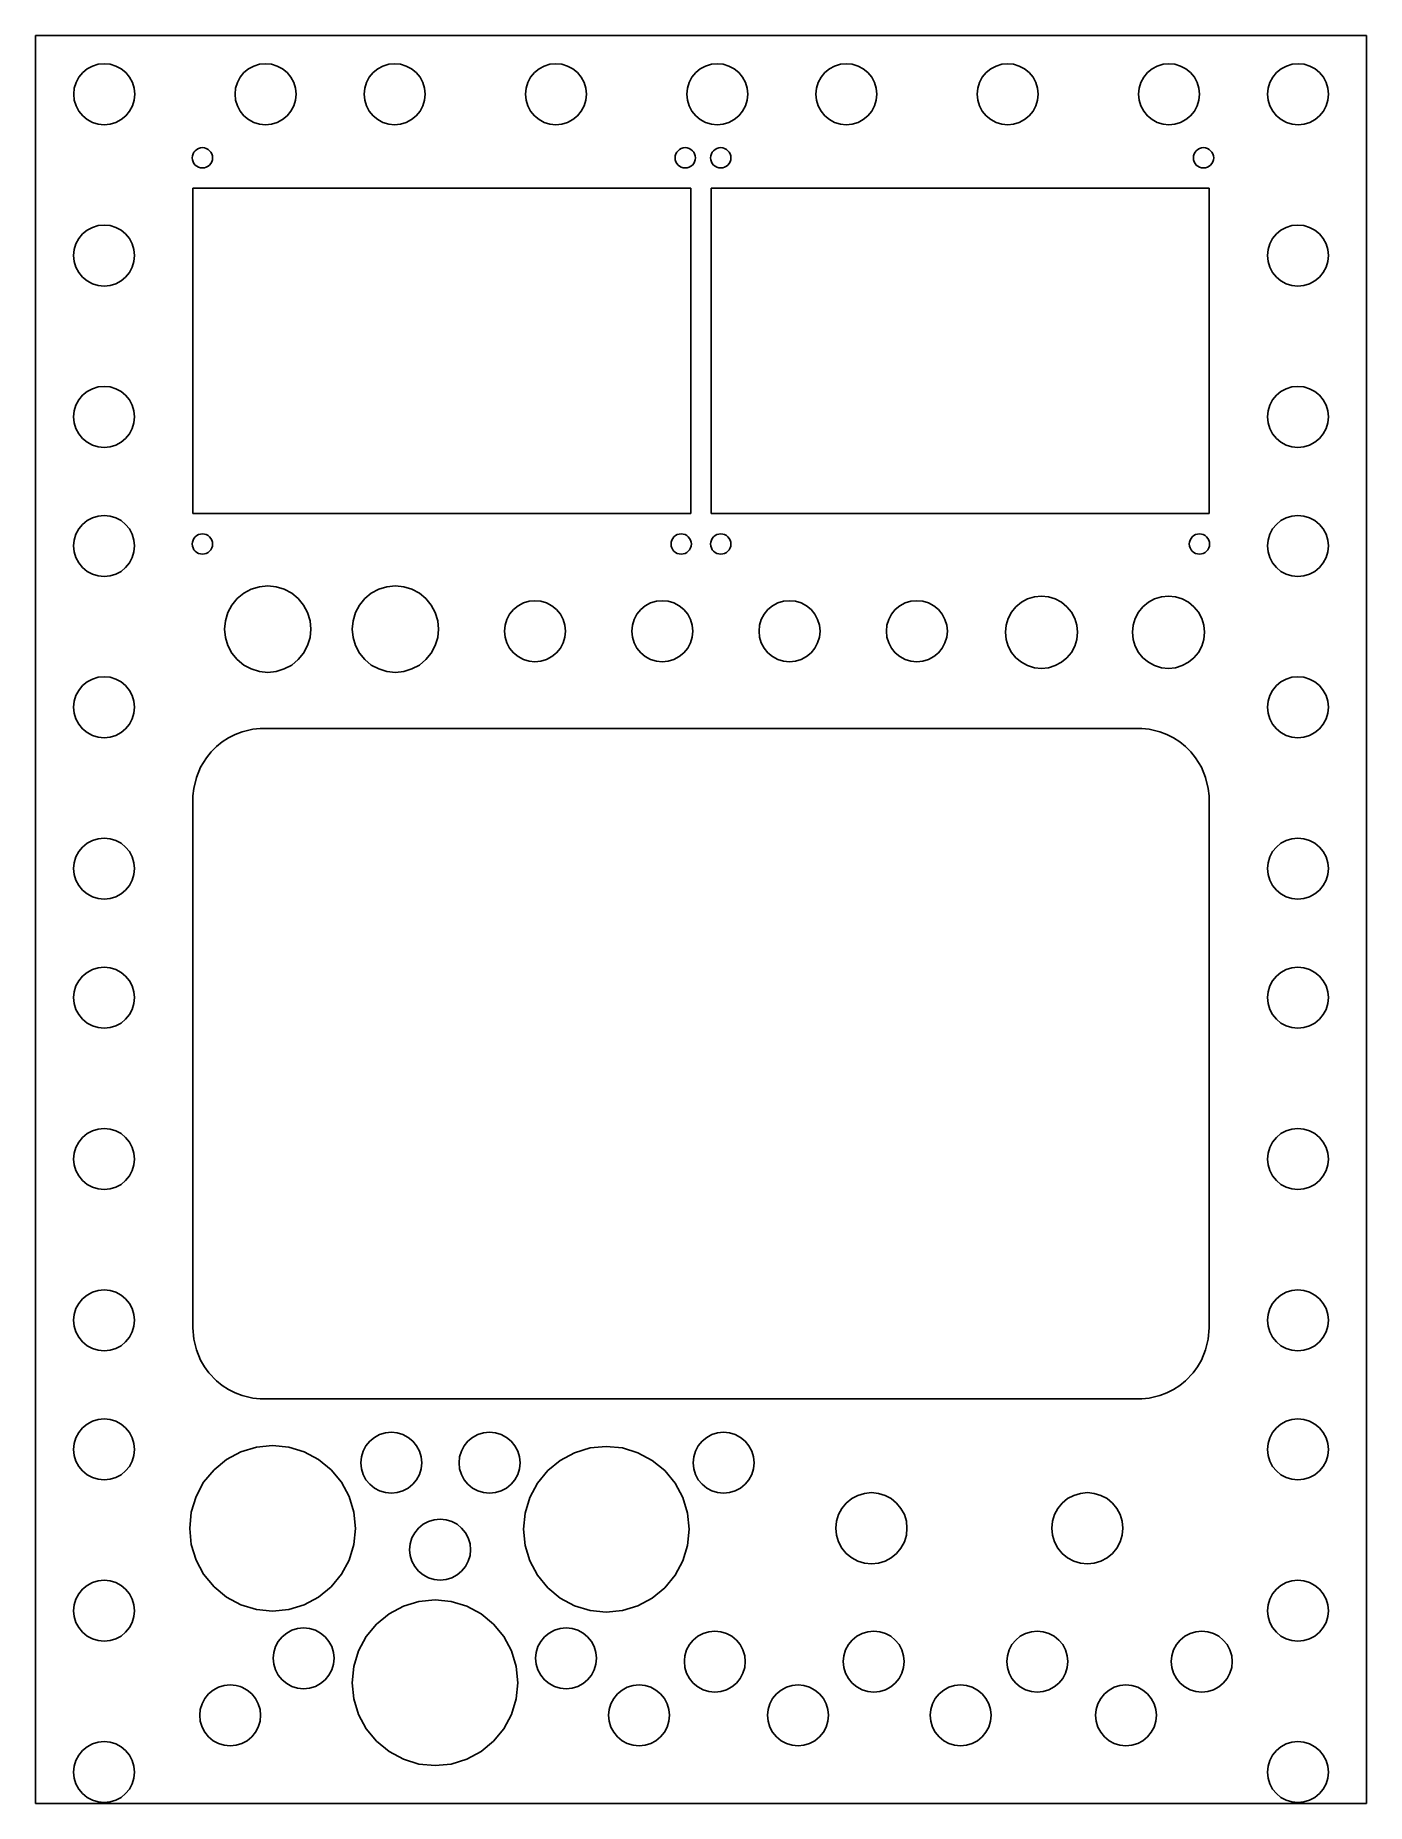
# Model space of a CAD drawing. Extents: x -0.066 to 0.066, y -0.087 to 0.087.
import ezdxf

# ---------------------------------------------------------------- set-up
doc = ezdxf.new("R2010")
doc.units = 0

msp = doc.modelspace()

# ---------------------------------------------------------------- linework, layer by layer
for p, q in [((0.0655, 0.087), (-0.0655, 0.087)), ((-0.0655, -0.087), (-0.0655, 0.087)), ((0.0655, -0.087), (0.0655, 0.087)), ((-0.06039, 0.0837), (-0.06084, 0.08333)), ((-0.05987, 0.08398), (-0.06039, 0.0837)), ((-0.05931, 0.08415), (-0.05987, 0.08398)), ((-0.05872, 0.08421), (-0.05931, 0.08415)), ((-0.05814, 0.08415), (-0.05872, 0.08421)), ((-0.05758, 0.08398), (-0.05814, 0.08415)), ((-0.05706, 0.0837), (-0.05758, 0.08398)), ((-0.0566, 0.08333), (-0.05706, 0.0837)), ((-0.04452, 0.0837), (-0.04497, 0.08333)), ((-0.044, 0.08398), (-0.04452, 0.0837)), ((-0.04343, 0.08415), (-0.044, 0.08398)), ((-0.04285, 0.08421), (-0.04343, 0.08415)), ((-0.04226, 0.08415), (-0.04285, 0.08421)), ((-0.04226, 0.08415), (-0.0417, 0.08398)), ((-0.04118, 0.0837), (-0.0417, 0.08398)), ((-0.04073, 0.08333), (-0.04118, 0.0837)), ((-0.03181, 0.0837), (-0.03227, 0.08333)), ((-0.0313, 0.08398), (-0.03181, 0.0837)), ((-0.03073, 0.08415), (-0.0313, 0.08398)), ((-0.03015, 0.08421), (-0.03073, 0.08415)), ((-0.02956, 0.08415), (-0.03015, 0.08421)), ((-0.029, 0.08398), (-0.02956, 0.08415)), ((-0.02848, 0.0837), (-0.029, 0.08398)), ((-0.02803, 0.08333), (-0.02848, 0.0837)), ((-0.01594, 0.0837), (-0.01639, 0.08333)), ((-0.01542, 0.08398), (-0.01594, 0.0837)), ((-0.01486, 0.08415), (-0.01542, 0.08398)), ((-0.01427, 0.08421), (-0.01486, 0.08415)), ((-0.01369, 0.08415), (-0.01427, 0.08421)), ((-0.01313, 0.08398), (-0.01369, 0.08415)), ((-0.01261, 0.0837), (-0.01313, 0.08398)), ((-0.01215, 0.08333), (-0.01261, 0.0837)), ((-0.00007, 0.0837), (-0.00052, 0.08333)), ((0.00045, 0.08398), (-0.00007, 0.0837)), ((0.00102, 0.08415), (0.00045, 0.08398)), ((0.0016, 0.08421), (0.00102, 0.08415)), ((0.00219, 0.08415), (0.0016, 0.08421)), ((0.00275, 0.08398), (0.00219, 0.08415)), ((0.00327, 0.0837), (0.00275, 0.08398)), ((0.00372, 0.08333), (0.00327, 0.0837)), ((0.01263, 0.0837), (0.01218, 0.08333)), ((0.01315, 0.08398), (0.01263, 0.0837)), ((0.01372, 0.08415), (0.01315, 0.08398)), ((0.0143, 0.08421), (0.01372, 0.08415)), ((0.01489, 0.08415), (0.0143, 0.08421)), ((0.01545, 0.08398), (0.01489, 0.08415)), ((0.01597, 0.0837), (0.01545, 0.08398)), ((0.01642, 0.08333), (0.01597, 0.0837)), ((0.02851, 0.0837), (0.02806, 0.08333)), ((0.02903, 0.08398), (0.02851, 0.0837)), ((0.02959, 0.08415), (0.02903, 0.08398)), ((0.03018, 0.08421), (0.02959, 0.08415)), ((0.03076, 0.08415), (0.03018, 0.08421)), ((0.03132, 0.08398), (0.03076, 0.08415)), ((0.03132, 0.08398), (0.03184, 0.0837)), ((0.0323, 0.08333), (0.03184, 0.0837)), ((0.04439, 0.0837), (0.04393, 0.08333)), ((0.0449, 0.08398), (0.04439, 0.0837)), ((0.04547, 0.08415), (0.0449, 0.08398)), ((0.04605, 0.08421), (0.04547, 0.08415)), ((0.04664, 0.08415), (0.04605, 0.08421)), ((0.0472, 0.08398), (0.04664, 0.08415)), ((0.04772, 0.0837), (0.0472, 0.08398)), ((0.04817, 0.08333), (0.04772, 0.0837)), ((0.05708, 0.0837), (0.05663, 0.08333)), ((0.0576, 0.08398), (0.05708, 0.0837)), ((0.05817, 0.08415), (0.0576, 0.08398)), ((0.05875, 0.08421), (0.05817, 0.08415)), ((0.05934, 0.08415), (0.05875, 0.08421)), ((0.0599, 0.08398), (0.05934, 0.08415)), ((0.06042, 0.0837), (0.0599, 0.08398)), ((0.06087, 0.08333), (0.06042, 0.0837)), ((-0.06167, 0.08179), (-0.06172, 0.08121)), ((-0.06149, 0.08236), (-0.06167, 0.08179)), ((-0.06122, 0.08288), (-0.06149, 0.08236)), ((-0.06084, 0.08333), (-0.06122, 0.08288)), ((-0.05623, 0.08288), (-0.0566, 0.08333)), ((-0.05595, 0.08236), (-0.05623, 0.08288)), ((-0.05578, 0.08179), (-0.05595, 0.08236)), ((-0.05578, 0.08179), (-0.05572, 0.08121)), ((-0.04579, 0.08179), (-0.04585, 0.08121)), ((-0.04562, 0.08236), (-0.04579, 0.08179)), ((-0.04534, 0.08288), (-0.04562, 0.08236)), ((-0.04497, 0.08333), (-0.04534, 0.08288)), ((-0.04035, 0.08288), (-0.04073, 0.08333)), ((-0.04008, 0.08236), (-0.04035, 0.08288)), ((-0.03991, 0.08179), (-0.04008, 0.08236)), ((-0.03985, 0.08121), (-0.03991, 0.08179)), ((-0.03309, 0.08179), (-0.03315, 0.08121)), ((-0.03292, 0.08236), (-0.03309, 0.08179)), ((-0.03264, 0.08288), (-0.03292, 0.08236)), ((-0.03227, 0.08333), (-0.03264, 0.08288)), ((-0.02803, 0.08333), (-0.02765, 0.08288)), ((-0.02738, 0.08236), (-0.02765, 0.08288)), ((-0.02721, 0.08179), (-0.02738, 0.08236)), ((-0.02715, 0.08121), (-0.02721, 0.08179)), ((-0.01722, 0.08179), (-0.01727, 0.08121)), ((-0.01704, 0.08236), (-0.01722, 0.08179)), ((-0.01677, 0.08288), (-0.01704, 0.08236)), ((-0.01639, 0.08333), (-0.01677, 0.08288)), ((-0.01178, 0.08288), (-0.01215, 0.08333)), ((-0.0115, 0.08236), (-0.01178, 0.08288)), ((-0.01133, 0.08179), (-0.0115, 0.08236)), ((-0.01127, 0.08121), (-0.01133, 0.08179)), ((-0.00134, 0.08179), (-0.0014, 0.08121)), ((-0.00117, 0.08236), (-0.00134, 0.08179)), ((-0.00089, 0.08288), (-0.00117, 0.08236)), ((-0.00052, 0.08333), (-0.00089, 0.08288)), ((0.0041, 0.08288), (0.00372, 0.08333)), ((0.0041, 0.08288), (0.00437, 0.08236)), ((0.00454, 0.08179), (0.00437, 0.08236)), ((0.0046, 0.08121), (0.00454, 0.08179)), ((0.01136, 0.08179), (0.0113, 0.08121)), ((0.01153, 0.08236), (0.01136, 0.08179)), ((0.01181, 0.08288), (0.01153, 0.08236)), ((0.01218, 0.08333), (0.01181, 0.08288)), ((0.0168, 0.08288), (0.01642, 0.08333)), ((0.0168, 0.08288), (0.01707, 0.08236)), ((0.01724, 0.08179), (0.01707, 0.08236)), ((0.0173, 0.08121), (0.01724, 0.08179)), ((0.02723, 0.08179), (0.02718, 0.08121)), ((0.02741, 0.08236), (0.02723, 0.08179)), ((0.02768, 0.08288), (0.02741, 0.08236)), ((0.02806, 0.08333), (0.02768, 0.08288)), ((0.03267, 0.08288), (0.0323, 0.08333)), ((0.03295, 0.08236), (0.03267, 0.08288)), ((0.03312, 0.08179), (0.03295, 0.08236)), ((0.03318, 0.08121), (0.03312, 0.08179)), ((0.04311, 0.08179), (0.04305, 0.08121)), ((0.04328, 0.08236), (0.04311, 0.08179)), ((0.04328, 0.08236), (0.04356, 0.08288)), ((0.04393, 0.08333), (0.04356, 0.08288)), ((0.04855, 0.08288), (0.04817, 0.08333)), ((0.04882, 0.08236), (0.04855, 0.08288)), ((0.04899, 0.08179), (0.04882, 0.08236)), ((0.04905, 0.08121), (0.04899, 0.08179)), ((0.05581, 0.08179), (0.05575, 0.08121)), ((0.05598, 0.08236), (0.05581, 0.08179)), ((0.05626, 0.08288), (0.05598, 0.08236)), ((0.05663, 0.08333), (0.05626, 0.08288)), ((0.06125, 0.08288), (0.06087, 0.08333)), ((0.06152, 0.08236), (0.06125, 0.08288)), ((0.06169, 0.08179), (0.06152, 0.08236)), ((0.06175, 0.08121), (0.06169, 0.08179)), ((-0.06172, 0.08121), (-0.06167, 0.08062)), ((-0.06167, 0.08062), (-0.06149, 0.08006)), ((-0.06149, 0.08006), (-0.06122, 0.07954)), ((-0.05623, 0.07954), (-0.05595, 0.08006)), ((-0.05595, 0.08006), (-0.05578, 0.08062)), ((-0.05578, 0.08062), (-0.05572, 0.08121)), ((-0.04585, 0.08121), (-0.04579, 0.08062)), ((-0.04579, 0.08062), (-0.04562, 0.08006)), ((-0.04562, 0.08006), (-0.04534, 0.07954)), ((-0.04035, 0.07954), (-0.04008, 0.08006)), ((-0.04008, 0.08006), (-0.03991, 0.08062)), ((-0.03991, 0.08062), (-0.03985, 0.08121)), ((-0.03315, 0.08121), (-0.03309, 0.08062)), ((-0.03309, 0.08062), (-0.03292, 0.08006)), ((-0.03292, 0.08006), (-0.03264, 0.07954)), ((-0.02765, 0.07954), (-0.02738, 0.08006)), ((-0.02738, 0.08006), (-0.02721, 0.08062)), ((-0.02721, 0.08062), (-0.02715, 0.08121)), ((-0.01727, 0.08121), (-0.01722, 0.08062)), ((-0.01722, 0.08062), (-0.01704, 0.08006)), ((-0.01704, 0.08006), (-0.01677, 0.07954)), ((-0.01178, 0.07954), (-0.0115, 0.08006)), ((-0.0115, 0.08006), (-0.01133, 0.08062)), ((-0.01133, 0.08062), (-0.01127, 0.08121)), ((-0.0014, 0.08121), (-0.00134, 0.08062)), ((-0.00134, 0.08062), (-0.00117, 0.08006)), ((-0.00117, 0.08006), (-0.00089, 0.07954)), ((0.0041, 0.07954), (0.00437, 0.08006)), ((0.00437, 0.08006), (0.00454, 0.08062)), ((0.00454, 0.08062), (0.0046, 0.08121)), ((0.0113, 0.08121), (0.01136, 0.08062)), ((0.01136, 0.08062), (0.01153, 0.08006)), ((0.01153, 0.08006), (0.01181, 0.07954)), ((0.0168, 0.07954), (0.01707, 0.08006)), ((0.01707, 0.08006), (0.01724, 0.08062)), ((0.01724, 0.08062), (0.0173, 0.08121)), ((0.02718, 0.08121), (0.02723, 0.08062)), ((0.02723, 0.08062), (0.02741, 0.08006)), ((0.02741, 0.08006), (0.02768, 0.07954)), ((0.03267, 0.07954), (0.03295, 0.08006)), ((0.03295, 0.08006), (0.03312, 0.08062)), ((0.03312, 0.08062), (0.03318, 0.08121)), ((0.04305, 0.08121), (0.04311, 0.08062)), ((0.04311, 0.08062), (0.04328, 0.08006)), ((0.04328, 0.08006), (0.04356, 0.07954)), ((0.04855, 0.07954), (0.04882, 0.08006)), ((0.04882, 0.08006), (0.04899, 0.08062)), ((0.04899, 0.08062), (0.04905, 0.08121)), ((0.05575, 0.08121), (0.05581, 0.08062)), ((0.05598, 0.08006), (0.05581, 0.08062)), ((0.05598, 0.08006), (0.05626, 0.07954)), ((0.06125, 0.07954), (0.06152, 0.08006)), ((0.06152, 0.08006), (0.06169, 0.08062)), ((0.06169, 0.08062), (0.06175, 0.08121)), ((-0.06122, 0.07954), (-0.06084, 0.07909)), ((-0.06084, 0.07909), (-0.06039, 0.07871)), ((-0.06039, 0.07871), (-0.05987, 0.07844)), ((-0.05987, 0.07844), (-0.05931, 0.07827)), ((-0.05814, 0.07827), (-0.05758, 0.07844)), ((-0.05758, 0.07844), (-0.05706, 0.07871)), ((-0.05706, 0.07871), (-0.0566, 0.07909)), ((-0.0566, 0.07909), (-0.05623, 0.07954)), ((-0.04534, 0.07954), (-0.04497, 0.07909)), ((-0.04497, 0.07909), (-0.04452, 0.07871)), ((-0.04452, 0.07871), (-0.044, 0.07844)), ((-0.044, 0.07844), (-0.04343, 0.07827)), ((-0.04226, 0.07827), (-0.0417, 0.07844)), ((-0.0417, 0.07844), (-0.04118, 0.07871)), ((-0.04118, 0.07871), (-0.04073, 0.07909)), ((-0.04073, 0.07909), (-0.04035, 0.07954)), ((-0.03264, 0.07954), (-0.03227, 0.07909)), ((-0.03227, 0.07909), (-0.03181, 0.07871)), ((-0.03181, 0.07871), (-0.0313, 0.07844)), ((-0.0313, 0.07844), (-0.03073, 0.07827)), ((-0.02956, 0.07827), (-0.029, 0.07844)), ((-0.029, 0.07844), (-0.02848, 0.07871)), ((-0.02848, 0.07871), (-0.02803, 0.07909)), ((-0.02803, 0.07909), (-0.02765, 0.07954)), ((-0.01677, 0.07954), (-0.01639, 0.07909)), ((-0.01639, 0.07909), (-0.01594, 0.07871)), ((-0.01594, 0.07871), (-0.01542, 0.07844)), ((-0.01542, 0.07844), (-0.01486, 0.07827)), ((-0.01369, 0.07827), (-0.01313, 0.07844)), ((-0.01313, 0.07844), (-0.01261, 0.07871)), ((-0.01261, 0.07871), (-0.01215, 0.07909)), ((-0.01215, 0.07909), (-0.01178, 0.07954)), ((-0.00089, 0.07954), (-0.00052, 0.07909)), ((-0.00052, 0.07909), (-0.00007, 0.07871)), ((-0.00007, 0.07871), (0.00045, 0.07844)), ((0.00045, 0.07844), (0.00102, 0.07827)), ((0.00219, 0.07827), (0.00275, 0.07844)), ((0.00275, 0.07844), (0.00327, 0.07871)), ((0.00327, 0.07871), (0.00372, 0.07909)), ((0.00372, 0.07909), (0.0041, 0.07954)), ((0.01181, 0.07954), (0.01218, 0.07909)), ((0.01218, 0.07909), (0.01263, 0.07871)), ((0.01263, 0.07871), (0.01315, 0.07844)), ((0.01315, 0.07844), (0.01372, 0.07827)), ((0.01489, 0.07827), (0.01545, 0.07844)), ((0.01545, 0.07844), (0.01597, 0.07871)), ((0.01597, 0.07871), (0.01642, 0.07909)), ((0.01642, 0.07909), (0.0168, 0.07954)), ((0.02768, 0.07954), (0.02806, 0.07909)), ((0.02806, 0.07909), (0.02851, 0.07871)), ((0.02851, 0.07871), (0.02903, 0.07844)), ((0.02903, 0.07844), (0.02959, 0.07827)), ((0.03076, 0.07827), (0.03132, 0.07844)), ((0.03132, 0.07844), (0.03184, 0.07871)), ((0.03184, 0.07871), (0.0323, 0.07909)), ((0.0323, 0.07909), (0.03267, 0.07954)), ((0.04356, 0.07954), (0.04393, 0.07909)), ((0.04393, 0.07909), (0.04439, 0.07871)), ((0.04439, 0.07871), (0.0449, 0.07844)), ((0.0449, 0.07844), (0.04547, 0.07827)), ((0.04664, 0.07827), (0.0472, 0.07844)), ((0.0472, 0.07844), (0.04772, 0.07871)), ((0.04772, 0.07871), (0.04817, 0.07909)), ((0.04817, 0.07909), (0.04855, 0.07954)), ((0.05626, 0.07954), (0.05663, 0.07909)), ((0.05663, 0.07909), (0.05708, 0.07871)), ((0.05708, 0.07871), (0.0576, 0.07844)), ((0.0576, 0.07844), (0.05817, 0.07827)), ((0.05934, 0.07827), (0.0599, 0.07844)), ((0.0599, 0.07844), (0.06042, 0.07871)), ((0.06042, 0.07871), (0.06087, 0.07909)), ((0.06087, 0.07909), (0.06125, 0.07954)), ((-0.05931, 0.07827), (-0.05872, 0.07821)), ((-0.05872, 0.07821), (-0.05814, 0.07827)), ((-0.04343, 0.07827), (-0.04285, 0.07821)), ((-0.04285, 0.07821), (-0.04226, 0.07827)), ((-0.03073, 0.07827), (-0.03015, 0.07821)), ((-0.03015, 0.07821), (-0.02956, 0.07827)), ((-0.01427, 0.07821), (-0.01486, 0.07827)), ((-0.01427, 0.07821), (-0.01369, 0.07827)), ((0.00102, 0.07827), (0.0016, 0.07821)), ((0.0016, 0.07821), (0.00219, 0.07827)), ((0.01372, 0.07827), (0.0143, 0.07821)), ((0.0143, 0.07821), (0.01489, 0.07827)), ((0.02959, 0.07827), (0.03018, 0.07821)), ((0.03018, 0.07821), (0.03076, 0.07827)), ((0.04547, 0.07827), (0.04605, 0.07821)), ((0.04605, 0.07821), (0.04664, 0.07827)), ((0.05817, 0.07827), (0.05875, 0.07821)), ((0.05875, 0.07821), (0.05934, 0.07827)), ((-0.05004, 0.07514), (-0.05006, 0.07495)), ((-0.05006, 0.07495), (-0.05004, 0.07475)), ((-0.04998, 0.07533), (-0.05004, 0.07514)), ((-0.04989, 0.0755), (-0.04998, 0.07533)), ((-0.04977, 0.07565), (-0.04989, 0.0755)), ((-0.04977, 0.07565), (-0.04961, 0.07578)), ((-0.04944, 0.07587), (-0.04961, 0.07578)), ((-0.04925, 0.07593), (-0.04944, 0.07587)), ((-0.04906, 0.07595), (-0.04925, 0.07593)), ((-0.04886, 0.07593), (-0.04906, 0.07595)), ((-0.04868, 0.07587), (-0.04886, 0.07593)), ((-0.0485, 0.07578), (-0.04868, 0.07587)), ((-0.04835, 0.07565), (-0.0485, 0.07578)), ((-0.04823, 0.0755), (-0.04835, 0.07565)), ((-0.04813, 0.07533), (-0.04823, 0.0755)), ((-0.04808, 0.07514), (-0.04813, 0.07533)), ((-0.04806, 0.07495), (-0.04808, 0.07514)), ((-0.04808, 0.07475), (-0.04806, 0.07495)), ((-0.00253, 0.07514), (-0.00255, 0.07495)), ((-0.00255, 0.07495), (-0.00253, 0.07475)), ((-0.00248, 0.07533), (-0.00253, 0.07514)), ((-0.00238, 0.0755), (-0.00248, 0.07533)), ((-0.00226, 0.07565), (-0.00238, 0.0755)), ((-0.00211, 0.07578), (-0.00226, 0.07565)), ((-0.00194, 0.07587), (-0.00211, 0.07578)), ((-0.00175, 0.07593), (-0.00194, 0.07587)), ((-0.00155, 0.07595), (-0.00175, 0.07593)), ((-0.00136, 0.07593), (-0.00155, 0.07595)), ((-0.00117, 0.07587), (-0.00136, 0.07593)), ((-0.001, 0.07578), (-0.00117, 0.07587)), ((-0.00085, 0.07565), (-0.001, 0.07578)), ((-0.00085, 0.07565), (-0.00072, 0.0755)), ((-0.00063, 0.07533), (-0.00072, 0.0755)), ((-0.00057, 0.07514), (-0.00063, 0.07533)), ((-0.00055, 0.07495), (-0.00057, 0.07514)), ((-0.00057, 0.07475), (-0.00055, 0.07495)), ((0.00096, 0.07514), (0.00094, 0.07495)), ((0.00094, 0.07495), (0.00096, 0.07475)), ((0.00102, 0.07533), (0.00096, 0.07514)), ((0.00111, 0.0755), (0.00102, 0.07533)), ((0.00123, 0.07565), (0.00111, 0.0755)), ((0.00139, 0.07578), (0.00123, 0.07565)), ((0.00156, 0.07587), (0.00139, 0.07578)), ((0.00175, 0.07593), (0.00156, 0.07587)), ((0.00194, 0.07595), (0.00175, 0.07593)), ((0.00214, 0.07593), (0.00194, 0.07595)), ((0.00232, 0.07587), (0.00214, 0.07593)), ((0.00232, 0.07587), (0.0025, 0.07578)), ((0.00265, 0.07565), (0.0025, 0.07578)), ((0.00277, 0.0755), (0.00265, 0.07565)), ((0.00287, 0.07533), (0.00277, 0.0755)), ((0.00292, 0.07514), (0.00287, 0.07533)), ((0.00294, 0.07495), (0.00292, 0.07514)), ((0.00292, 0.07475), (0.00294, 0.07495)), ((0.04847, 0.07514), (0.04845, 0.07495)), ((0.04845, 0.07495), (0.04847, 0.07475)), ((0.04852, 0.07533), (0.04847, 0.07514)), ((0.04862, 0.0755), (0.04852, 0.07533)), ((0.04874, 0.07565), (0.04862, 0.0755)), ((0.04874, 0.07565), (0.04889, 0.07578)), ((0.04906, 0.07587), (0.04889, 0.07578)), ((0.04925, 0.07593), (0.04906, 0.07587)), ((0.04945, 0.07595), (0.04925, 0.07593)), ((0.04964, 0.07593), (0.04945, 0.07595)), ((0.04983, 0.07587), (0.04964, 0.07593)), ((0.05, 0.07578), (0.04983, 0.07587)), ((0.05015, 0.07565), (0.05, 0.07578)), ((0.05028, 0.0755), (0.05015, 0.07565)), ((0.05037, 0.07533), (0.05028, 0.0755)), ((0.05043, 0.07514), (0.05037, 0.07533)), ((0.05045, 0.07495), (0.05043, 0.07514)), ((0.05043, 0.07475), (0.05045, 0.07495)), ((-0.05004, 0.07475), (-0.04998, 0.07456)), ((-0.04998, 0.07456), (-0.04989, 0.07439)), ((-0.04989, 0.07439), (-0.04977, 0.07424)), ((-0.04977, 0.07424), (-0.04961, 0.07412)), ((-0.04961, 0.07412), (-0.04944, 0.07402)), ((-0.04944, 0.07402), (-0.04925, 0.07397)), ((-0.04925, 0.07397), (-0.04906, 0.07395)), ((-0.04906, 0.07395), (-0.04886, 0.07397)), ((-0.04886, 0.07397), (-0.04868, 0.07402)), ((-0.04868, 0.07402), (-0.0485, 0.07412)), ((-0.0485, 0.07412), (-0.04835, 0.07424)), ((-0.04835, 0.07424), (-0.04823, 0.07439)), ((-0.04823, 0.07439), (-0.04813, 0.07456)), ((-0.04813, 0.07456), (-0.04808, 0.07475)), ((-0.00253, 0.07475), (-0.00248, 0.07456)), ((-0.00248, 0.07456), (-0.00238, 0.07439)), ((-0.00238, 0.07439), (-0.00226, 0.07424)), ((-0.00226, 0.07424), (-0.00211, 0.07412)), ((-0.00211, 0.07412), (-0.00194, 0.07402)), ((-0.00194, 0.07402), (-0.00175, 0.07397)), ((-0.00175, 0.07397), (-0.00155, 0.07395)), ((-0.00155, 0.07395), (-0.00136, 0.07397)), ((-0.00136, 0.07397), (-0.00117, 0.07402)), ((-0.00117, 0.07402), (-0.001, 0.07412)), ((-0.001, 0.07412), (-0.00085, 0.07424)), ((-0.00085, 0.07424), (-0.00072, 0.07439)), ((-0.00072, 0.07439), (-0.00063, 0.07456)), ((-0.00063, 0.07456), (-0.00057, 0.07475)), ((0.00096, 0.07475), (0.00102, 0.07456)), ((0.00102, 0.07456), (0.00111, 0.07439)), ((0.00111, 0.07439), (0.00123, 0.07424)), ((0.00123, 0.07424), (0.00139, 0.07412)), ((0.00139, 0.07412), (0.00156, 0.07402)), ((0.00156, 0.07402), (0.00175, 0.07397)), ((0.00175, 0.07397), (0.00194, 0.07395)), ((0.00194, 0.07395), (0.00214, 0.07397)), ((0.00214, 0.07397), (0.00232, 0.07402)), ((0.00232, 0.07402), (0.0025, 0.07412)), ((0.0025, 0.07412), (0.00265, 0.07424)), ((0.00265, 0.07424), (0.00277, 0.07439)), ((0.00277, 0.07439), (0.00287, 0.07456)), ((0.00287, 0.07456), (0.00292, 0.07475)), ((0.04847, 0.07475), (0.04852, 0.07456)), ((0.04852, 0.07456), (0.04862, 0.07439)), ((0.04862, 0.07439), (0.04874, 0.07424)), ((0.04874, 0.07424), (0.04889, 0.07412)), ((0.04889, 0.07412), (0.04906, 0.07402)), ((0.04906, 0.07402), (0.04925, 0.07397)), ((0.04925, 0.07397), (0.04945, 0.07395)), ((0.04945, 0.07395), (0.04964, 0.07397)), ((0.04964, 0.07397), (0.04983, 0.07402)), ((0.04983, 0.07402), (0.05, 0.07412)), ((0.05, 0.07412), (0.05015, 0.07424)), ((0.05015, 0.07424), (0.05028, 0.07439)), ((0.05028, 0.07439), (0.05037, 0.07456)), ((0.05037, 0.07456), (0.05043, 0.07475)), ((-0.05, 0.07195), (-0.05, 0.03995)), ((-0.05, 0.07195), (-0.001, 0.07195)), ((-0.001, 0.03995), (-0.001, 0.07195)), ((0.05, 0.07195), (0.001, 0.07195)), ((0.001, 0.03995), (0.001, 0.07195)), ((0.05, 0.03995), (0.05, 0.07195)), ((-0.05989, 0.06811), (-0.0604, 0.06783)), ((-0.05932, 0.06828), (-0.05989, 0.06811)), ((-0.05932, 0.06828), (-0.05874, 0.06833)), ((-0.05815, 0.06828), (-0.05874, 0.06833)), ((-0.05759, 0.06811), (-0.05815, 0.06828)), ((-0.05707, 0.06783), (-0.05759, 0.06811)), ((0.05759, 0.06811), (0.05707, 0.06783)), ((0.05815, 0.06828), (0.05759, 0.06811)), ((0.05874, 0.06833), (0.05815, 0.06828)), ((0.05932, 0.06828), (0.05874, 0.06833)), ((0.05989, 0.06811), (0.05932, 0.06828)), ((0.0604, 0.06783), (0.05989, 0.06811)), ((-0.06151, 0.06648), (-0.06168, 0.06592)), ((-0.06123, 0.067), (-0.06151, 0.06648)), ((-0.06086, 0.06746), (-0.06123, 0.067)), ((-0.0604, 0.06783), (-0.06086, 0.06746)), ((-0.05662, 0.06746), (-0.05707, 0.06783)), ((-0.05624, 0.067), (-0.05662, 0.06746)), ((-0.05597, 0.06648), (-0.05624, 0.067)), ((-0.0558, 0.06592), (-0.05597, 0.06648)), ((0.05597, 0.06648), (0.0558, 0.06592)), ((0.05624, 0.067), (0.05597, 0.06648)), ((0.05662, 0.06746), (0.05624, 0.067)), ((0.05707, 0.06783), (0.05662, 0.06746)), ((0.06086, 0.06746), (0.0604, 0.06783)), ((0.06123, 0.067), (0.06086, 0.06746)), ((0.06151, 0.06648), (0.06123, 0.067)), ((0.06168, 0.06592), (0.06151, 0.06648)), ((-0.06168, 0.06592), (-0.06174, 0.06533)), ((-0.06174, 0.06533), (-0.06168, 0.06475)), ((-0.06168, 0.06475), (-0.06151, 0.06419)), ((-0.05597, 0.06419), (-0.0558, 0.06475)), ((-0.05574, 0.06533), (-0.0558, 0.06592)), ((-0.0558, 0.06475), (-0.05574, 0.06533)), ((0.05574, 0.06533), (0.0558, 0.06592)), ((0.05574, 0.06533), (0.0558, 0.06475)), ((0.0558, 0.06475), (0.05597, 0.06419)), ((0.06151, 0.06419), (0.06168, 0.06475)), ((0.06174, 0.06533), (0.06168, 0.06592)), ((0.06168, 0.06475), (0.06174, 0.06533)), ((-0.06151, 0.06419), (-0.06123, 0.06367)), ((-0.06123, 0.06367), (-0.06086, 0.06321)), ((-0.06086, 0.06321), (-0.0604, 0.06284)), ((-0.0604, 0.06284), (-0.05989, 0.06256)), ((-0.05759, 0.06256), (-0.05707, 0.06284)), ((-0.05707, 0.06284), (-0.05662, 0.06321)), ((-0.05662, 0.06321), (-0.05624, 0.06367)), ((-0.05624, 0.06367), (-0.05597, 0.06419)), ((0.05597, 0.06419), (0.05624, 0.06367)), ((0.05624, 0.06367), (0.05662, 0.06321)), ((0.05662, 0.06321), (0.05707, 0.06284)), ((0.05707, 0.06284), (0.05759, 0.06256)), ((0.05989, 0.06256), (0.0604, 0.06284)), ((0.0604, 0.06284), (0.06086, 0.06321)), ((0.06086, 0.06321), (0.06123, 0.06367)), ((0.06123, 0.06367), (0.06151, 0.06419)), ((-0.05989, 0.06256), (-0.05932, 0.06239)), ((-0.05932, 0.06239), (-0.05874, 0.06233)), ((-0.05874, 0.06233), (-0.05815, 0.06239)), ((-0.05815, 0.06239), (-0.05759, 0.06256)), ((0.05759, 0.06256), (0.05815, 0.06239)), ((0.05815, 0.06239), (0.05874, 0.06233)), ((0.05874, 0.06233), (0.05932, 0.06239)), ((0.05932, 0.06239), (0.05989, 0.06256)), ((-0.05989, 0.05223), (-0.0604, 0.05195)), ((-0.05989, 0.05223), (-0.05932, 0.0524)), ((-0.05874, 0.05246), (-0.05932, 0.0524)), ((-0.05815, 0.0524), (-0.05874, 0.05246)), ((-0.05759, 0.05223), (-0.05815, 0.0524)), ((-0.05707, 0.05195), (-0.05759, 0.05223)), ((0.05759, 0.05223), (0.05707, 0.05195)), ((0.05815, 0.0524), (0.05759, 0.05223)), ((0.05874, 0.05246), (0.05815, 0.0524)), ((0.05932, 0.0524), (0.05874, 0.05246)), ((0.05989, 0.05223), (0.05932, 0.0524)), ((0.0604, 0.05195), (0.05989, 0.05223)), ((-0.06151, 0.05061), (-0.06168, 0.05004)), ((-0.06123, 0.05113), (-0.06151, 0.05061)), ((-0.06086, 0.05158), (-0.06123, 0.05113)), ((-0.0604, 0.05195), (-0.06086, 0.05158)), ((-0.05662, 0.05158), (-0.05707, 0.05195)), ((-0.05624, 0.05113), (-0.05662, 0.05158)), ((-0.05597, 0.05061), (-0.05624, 0.05113)), ((-0.0558, 0.05004), (-0.05597, 0.05061)), ((0.05597, 0.05061), (0.0558, 0.05004)), ((0.05624, 0.05113), (0.05597, 0.05061)), ((0.05662, 0.05158), (0.05624, 0.05113)), ((0.05707, 0.05195), (0.05662, 0.05158)), ((0.06086, 0.05158), (0.0604, 0.05195)), ((0.06123, 0.05113), (0.06086, 0.05158)), ((0.06151, 0.05061), (0.06123, 0.05113)), ((0.06168, 0.05004), (0.06151, 0.05061)), ((-0.06168, 0.05004), (-0.06174, 0.04946)), ((-0.06174, 0.04946), (-0.06168, 0.04887)), ((-0.06168, 0.04887), (-0.06151, 0.04831)), ((-0.05597, 0.04831), (-0.0558, 0.04887)), ((-0.05574, 0.04946), (-0.0558, 0.05004)), ((-0.0558, 0.04887), (-0.05574, 0.04946)), ((0.0558, 0.05004), (0.05574, 0.04946)), ((0.05574, 0.04946), (0.0558, 0.04887)), ((0.0558, 0.04887), (0.05597, 0.04831)), ((0.06151, 0.04831), (0.06168, 0.04887)), ((0.06174, 0.04946), (0.06168, 0.05004)), ((0.06168, 0.04887), (0.06174, 0.04946)), ((-0.06151, 0.04831), (-0.06123, 0.04779)), ((-0.06123, 0.04779), (-0.06086, 0.04734)), ((-0.06086, 0.04734), (-0.0604, 0.04696)), ((-0.05707, 0.04696), (-0.05662, 0.04734)), ((-0.05662, 0.04734), (-0.05624, 0.04779)), ((-0.05624, 0.04779), (-0.05597, 0.04831)), ((0.05624, 0.04779), (0.05597, 0.04831)), ((0.05624, 0.04779), (0.05662, 0.04734)), ((0.05662, 0.04734), (0.05707, 0.04696)), ((0.0604, 0.04696), (0.06086, 0.04734)), ((0.06086, 0.04734), (0.06123, 0.04779)), ((0.06123, 0.04779), (0.06151, 0.04831)), ((-0.0604, 0.04696), (-0.05989, 0.04669)), ((-0.05989, 0.04669), (-0.05932, 0.04652)), ((-0.05932, 0.04652), (-0.05874, 0.04646)), ((-0.05874, 0.04646), (-0.05815, 0.04652)), ((-0.05815, 0.04652), (-0.05759, 0.04669)), ((-0.05759, 0.04669), (-0.05707, 0.04696)), ((0.05707, 0.04696), (0.05759, 0.04669)), ((0.05759, 0.04669), (0.05815, 0.04652)), ((0.05815, 0.04652), (0.05874, 0.04646)), ((0.05874, 0.04646), (0.05932, 0.04652)), ((0.05932, 0.04652), (0.05989, 0.04669)), ((0.05989, 0.04669), (0.0604, 0.04696)), ((-0.06123, 0.03843), (-0.06151, 0.03791)), ((-0.06086, 0.03888), (-0.06123, 0.03843)), ((-0.0604, 0.03925), (-0.06086, 0.03888)), ((-0.05989, 0.03953), (-0.0604, 0.03925)), ((-0.05932, 0.0397), (-0.05989, 0.03953)), ((-0.05874, 0.03976), (-0.05932, 0.0397)), ((-0.05815, 0.0397), (-0.05874, 0.03976)), ((-0.05759, 0.03953), (-0.05815, 0.0397)), ((-0.05707, 0.03925), (-0.05759, 0.03953)), ((-0.05662, 0.03888), (-0.05707, 0.03925)), ((-0.05624, 0.03843), (-0.05662, 0.03888)), ((-0.05597, 0.03791), (-0.05624, 0.03843)), ((-0.05, 0.03995), (-0.001, 0.03995)), ((0.001, 0.03995), (0.05, 0.03995)), ((0.05624, 0.03843), (0.05597, 0.03791)), ((0.05662, 0.03888), (0.05624, 0.03843)), ((0.05707, 0.03925), (0.05662, 0.03888)), ((0.05759, 0.03953), (0.05707, 0.03925)), ((0.05815, 0.0397), (0.05759, 0.03953)), ((0.05874, 0.03976), (0.05815, 0.0397)), ((0.05932, 0.0397), (0.05874, 0.03976)), ((0.05989, 0.03953), (0.05932, 0.0397)), ((0.0604, 0.03925), (0.05989, 0.03953)), ((0.06086, 0.03888), (0.0604, 0.03925)), ((0.06123, 0.03843), (0.06086, 0.03888)), ((0.06151, 0.03791), (0.06123, 0.03843)), ((-0.06168, 0.03734), (-0.06174, 0.03676)), ((-0.06174, 0.03676), (-0.06168, 0.03617)), ((-0.06168, 0.03734), (-0.06151, 0.03791)), ((-0.0558, 0.03734), (-0.05597, 0.03791)), ((-0.05574, 0.03676), (-0.0558, 0.03734)), ((-0.0558, 0.03617), (-0.05574, 0.03676)), ((-0.05004, 0.03714), (-0.05006, 0.03695)), ((-0.05006, 0.03695), (-0.05004, 0.03675)), ((-0.04998, 0.03733), (-0.05004, 0.03714)), ((-0.05004, 0.03675), (-0.04998, 0.03656)), ((-0.04989, 0.0375), (-0.04998, 0.03733)), ((-0.04998, 0.03656), (-0.04989, 0.03639)), ((-0.04977, 0.03765), (-0.04989, 0.0375)), ((-0.04961, 0.03778), (-0.04977, 0.03765)), ((-0.04944, 0.03787), (-0.04961, 0.03778)), ((-0.04925, 0.03793), (-0.04944, 0.03787)), ((-0.04906, 0.03795), (-0.04925, 0.03793)), ((-0.04886, 0.03793), (-0.04906, 0.03795)), ((-0.04868, 0.03787), (-0.04886, 0.03793)), ((-0.0485, 0.03778), (-0.04868, 0.03787)), ((-0.0485, 0.03778), (-0.04835, 0.03765)), ((-0.04823, 0.0375), (-0.04835, 0.03765)), ((-0.04813, 0.03733), (-0.04823, 0.0375)), ((-0.04823, 0.03639), (-0.04813, 0.03656)), ((-0.04808, 0.03714), (-0.04813, 0.03733)), ((-0.04813, 0.03656), (-0.04808, 0.03675)), ((-0.04806, 0.03695), (-0.04808, 0.03714)), ((-0.04808, 0.03675), (-0.04806, 0.03695)), ((-0.00293, 0.03714), (-0.00295, 0.03695)), ((-0.00295, 0.03695), (-0.00293, 0.03675)), ((-0.00288, 0.03733), (-0.00293, 0.03714)), ((-0.00293, 0.03675), (-0.00288, 0.03656)), ((-0.00278, 0.0375), (-0.00288, 0.03733)), ((-0.00288, 0.03656), (-0.00278, 0.03639)), ((-0.00266, 0.03765), (-0.00278, 0.0375)), ((-0.00251, 0.03778), (-0.00266, 0.03765)), ((-0.00234, 0.03787), (-0.00251, 0.03778)), ((-0.00215, 0.03793), (-0.00234, 0.03787)), ((-0.00195, 0.03795), (-0.00215, 0.03793)), ((-0.00176, 0.03793), (-0.00195, 0.03795)), ((-0.00157, 0.03787), (-0.00176, 0.03793)), ((-0.0014, 0.03778), (-0.00157, 0.03787)), ((-0.00125, 0.03765), (-0.0014, 0.03778)), ((-0.00112, 0.0375), (-0.00125, 0.03765)), ((-0.00103, 0.03733), (-0.00112, 0.0375)), ((-0.00112, 0.03639), (-0.00103, 0.03656)), ((-0.00097, 0.03714), (-0.00103, 0.03733)), ((-0.00103, 0.03656), (-0.00097, 0.03675)), ((-0.00097, 0.03714), (-0.00095, 0.03695)), ((-0.00097, 0.03675), (-0.00095, 0.03695)), ((0.00096, 0.03714), (0.00094, 0.03695)), ((0.00094, 0.03695), (0.00096, 0.03675)), ((0.00102, 0.03733), (0.00096, 0.03714)), ((0.00096, 0.03675), (0.00102, 0.03656)), ((0.00111, 0.0375), (0.00102, 0.03733)), ((0.00102, 0.03656), (0.00111, 0.03639)), ((0.00123, 0.03765), (0.00111, 0.0375)), ((0.00139, 0.03778), (0.00123, 0.03765)), ((0.00156, 0.03787), (0.00139, 0.03778)), ((0.00175, 0.03793), (0.00156, 0.03787)), ((0.00194, 0.03795), (0.00175, 0.03793)), ((0.00214, 0.03793), (0.00194, 0.03795)), ((0.00232, 0.03787), (0.00214, 0.03793)), ((0.0025, 0.03778), (0.00232, 0.03787)), ((0.00265, 0.03765), (0.0025, 0.03778)), ((0.00277, 0.0375), (0.00265, 0.03765)), ((0.00287, 0.03733), (0.00277, 0.0375)), ((0.00277, 0.03639), (0.00287, 0.03656)), ((0.00292, 0.03714), (0.00287, 0.03733)), ((0.00287, 0.03656), (0.00292, 0.03675)), ((0.00292, 0.03714), (0.00294, 0.03695)), ((0.00292, 0.03675), (0.00294, 0.03695)), ((0.04807, 0.03714), (0.04805, 0.03695)), ((0.04805, 0.03695), (0.04807, 0.03675)), ((0.04812, 0.03733), (0.04807, 0.03714)), ((0.04807, 0.03675), (0.04812, 0.03656)), ((0.04822, 0.0375), (0.04812, 0.03733)), ((0.04822, 0.03639), (0.04812, 0.03656)), ((0.04834, 0.03765), (0.04822, 0.0375)), ((0.04849, 0.03778), (0.04834, 0.03765)), ((0.04866, 0.03787), (0.04849, 0.03778)), ((0.04885, 0.03793), (0.04866, 0.03787)), ((0.04905, 0.03795), (0.04885, 0.03793)), ((0.04924, 0.03793), (0.04905, 0.03795)), ((0.04943, 0.03787), (0.04924, 0.03793)), ((0.0496, 0.03778), (0.04943, 0.03787)), ((0.04975, 0.03765), (0.0496, 0.03778)), ((0.04988, 0.0375), (0.04975, 0.03765)), ((0.04997, 0.03733), (0.04988, 0.0375)), ((0.04988, 0.03639), (0.04997, 0.03656)), ((0.05003, 0.03714), (0.04997, 0.03733)), ((0.04997, 0.03656), (0.05003, 0.03675)), ((0.05005, 0.03695), (0.05003, 0.03714)), ((0.05003, 0.03675), (0.05005, 0.03695)), ((0.0558, 0.03734), (0.05574, 0.03676)), ((0.05574, 0.03676), (0.0558, 0.03617)), ((0.05597, 0.03791), (0.0558, 0.03734)), ((0.06168, 0.03734), (0.06151, 0.03791)), ((0.06174, 0.03676), (0.06168, 0.03734)), ((0.06168, 0.03617), (0.06174, 0.03676)), ((-0.06168, 0.03617), (-0.06151, 0.03561)), ((-0.06151, 0.03561), (-0.06123, 0.03509)), ((-0.06123, 0.03509), (-0.06086, 0.03464)), ((-0.05662, 0.03464), (-0.05624, 0.03509)), ((-0.05624, 0.03509), (-0.05597, 0.03561)), ((-0.05597, 0.03561), (-0.0558, 0.03617)), ((-0.04989, 0.03639), (-0.04977, 0.03624)), ((-0.04977, 0.03624), (-0.04961, 0.03612)), ((-0.04961, 0.03612), (-0.04944, 0.03602)), ((-0.04944, 0.03602), (-0.04925, 0.03597)), ((-0.04925, 0.03597), (-0.04906, 0.03595)), ((-0.04906, 0.03595), (-0.04886, 0.03597)), ((-0.04886, 0.03597), (-0.04868, 0.03602)), ((-0.04868, 0.03602), (-0.0485, 0.03612)), ((-0.0485, 0.03612), (-0.04835, 0.03624)), ((-0.04835, 0.03624), (-0.04823, 0.03639)), ((-0.00278, 0.03639), (-0.00266, 0.03624)), ((-0.00266, 0.03624), (-0.00251, 0.03612)), ((-0.00251, 0.03612), (-0.00234, 0.03602)), ((-0.00234, 0.03602), (-0.00215, 0.03597)), ((-0.00215, 0.03597), (-0.00195, 0.03595)), ((-0.00195, 0.03595), (-0.00176, 0.03597)), ((-0.00176, 0.03597), (-0.00157, 0.03602)), ((-0.00157, 0.03602), (-0.0014, 0.03612)), ((-0.0014, 0.03612), (-0.00125, 0.03624)), ((-0.00125, 0.03624), (-0.00112, 0.03639)), ((0.00111, 0.03639), (0.00123, 0.03624)), ((0.00123, 0.03624), (0.00139, 0.03612)), ((0.00139, 0.03612), (0.00156, 0.03602)), ((0.00156, 0.03602), (0.00175, 0.03597)), ((0.00175, 0.03597), (0.00194, 0.03595)), ((0.00194, 0.03595), (0.00214, 0.03597)), ((0.00214, 0.03597), (0.00232, 0.03602)), ((0.00232, 0.03602), (0.0025, 0.03612)), ((0.0025, 0.03612), (0.00265, 0.03624)), ((0.00265, 0.03624), (0.00277, 0.03639)), ((0.04822, 0.03639), (0.04834, 0.03624)), ((0.04834, 0.03624), (0.04849, 0.03612)), ((0.04849, 0.03612), (0.04866, 0.03602)), ((0.04866, 0.03602), (0.04885, 0.03597)), ((0.04885, 0.03597), (0.04905, 0.03595)), ((0.04905, 0.03595), (0.04924, 0.03597)), ((0.04924, 0.03597), (0.04943, 0.03602)), ((0.04943, 0.03602), (0.0496, 0.03612)), ((0.0496, 0.03612), (0.04975, 0.03624)), ((0.04975, 0.03624), (0.04988, 0.03639)), ((0.05597, 0.03561), (0.0558, 0.03617)), ((0.05597, 0.03561), (0.05624, 0.03509)), ((0.05624, 0.03509), (0.05662, 0.03464)), ((0.06086, 0.03464), (0.06123, 0.03509)), ((0.06123, 0.03509), (0.06151, 0.03561)), ((0.06151, 0.03561), (0.06168, 0.03617)), ((-0.06086, 0.03464), (-0.0604, 0.03426)), ((-0.0604, 0.03426), (-0.05989, 0.03399)), ((-0.05989, 0.03399), (-0.05932, 0.03382)), ((-0.05932, 0.03382), (-0.05874, 0.03376)), ((-0.05874, 0.03376), (-0.05815, 0.03382)), ((-0.05815, 0.03382), (-0.05759, 0.03399)), ((-0.05759, 0.03399), (-0.05707, 0.03426)), ((-0.05707, 0.03426), (-0.05662, 0.03464)), ((0.05662, 0.03464), (0.05707, 0.03426)), ((0.05707, 0.03426), (0.05759, 0.03399)), ((0.05759, 0.03399), (0.05815, 0.03382)), ((0.05815, 0.03382), (0.05874, 0.03376)), ((0.05874, 0.03376), (0.05932, 0.03382)), ((0.05932, 0.03382), (0.05989, 0.03399)), ((0.05989, 0.03399), (0.0604, 0.03426)), ((0.0604, 0.03426), (0.06086, 0.03464)), ((-0.04564, 0.03158), (-0.04617, 0.03094)), ((-0.04499, 0.03211), (-0.04564, 0.03158)), ((-0.04426, 0.0325), (-0.04499, 0.03211)), ((-0.04346, 0.03274), (-0.04426, 0.0325)), ((-0.04263, 0.03282), (-0.04346, 0.03274)), ((-0.0418, 0.03274), (-0.04263, 0.03282)), ((-0.04101, 0.0325), (-0.0418, 0.03274)), ((-0.04027, 0.03211), (-0.04101, 0.0325)), ((-0.03963, 0.03158), (-0.04027, 0.03211)), ((-0.0391, 0.03094), (-0.03963, 0.03158)), ((-0.03308, 0.03158), (-0.03361, 0.03094)), ((-0.03244, 0.03211), (-0.03308, 0.03158)), ((-0.0317, 0.0325), (-0.03244, 0.03211)), ((-0.0309, 0.03274), (-0.0317, 0.0325)), ((-0.0309, 0.03274), (-0.03007, 0.03282)), ((-0.02925, 0.03274), (-0.03007, 0.03282)), ((-0.02845, 0.0325), (-0.02925, 0.03274)), ((-0.02771, 0.03211), (-0.02845, 0.0325)), ((-0.02707, 0.03158), (-0.02771, 0.03211)), ((-0.02654, 0.03094), (-0.02707, 0.03158)), ((-0.01634, 0.03137), (-0.01692, 0.03132)), ((-0.01575, 0.03132), (-0.01634, 0.03137)), ((-0.00381, 0.03137), (-0.00439, 0.03132)), ((-0.00381, 0.03137), (-0.00322, 0.03132)), ((0.00871, 0.03137), (0.00812, 0.03132)), ((0.00871, 0.03137), (0.00929, 0.03132)), ((0.02124, 0.03137), (0.02066, 0.03132)), ((0.02183, 0.03132), (0.02124, 0.03137)), ((0.03214, 0.03154, 0), (0.03153, 0.03121, 0)), ((0.03214, 0.03154, 0), (0.03281, 0.03174, 0)), ((0.0335, 0.03181, 0), (0.03281, 0.03174, 0)), ((0.03419, 0.03174, 0), (0.0335, 0.03181, 0)), ((0.03486, 0.03154, 0), (0.03419, 0.03174, 0)), ((0.03547, 0.03121, 0), (0.03486, 0.03154, 0)), ((0.04464, 0.03154, 0), (0.04403, 0.03121, 0)), ((0.04531, 0.03174, 0), (0.04464, 0.03154, 0)), ((0.04531, 0.03174, 0), (0.046, 0.03181, 0)), ((0.04669, 0.03174, 0), (0.046, 0.03181, 0)), ((0.04736, 0.03154, 0), (0.04669, 0.03174, 0)), ((0.04797, 0.03121, 0), (0.04736, 0.03154, 0)), ((-0.04656, 0.0302), (-0.0468, 0.0294)), ((-0.04617, 0.03094), (-0.04656, 0.0302)), ((-0.03871, 0.0302), (-0.0391, 0.03094)), ((-0.03846, 0.0294), (-0.03871, 0.0302)), ((-0.034, 0.0302), (-0.03424, 0.0294)), ((-0.03361, 0.03094), (-0.034, 0.0302)), ((-0.02615, 0.0302), (-0.02654, 0.03094)), ((-0.02591, 0.0294), (-0.02615, 0.0302)), ((-0.01883, 0.03004), (-0.01911, 0.02952)), ((-0.01846, 0.0305), (-0.01883, 0.03004)), ((-0.018, 0.03087), (-0.01846, 0.0305)), ((-0.01748, 0.03115), (-0.018, 0.03087)), ((-0.01692, 0.03132), (-0.01748, 0.03115)), ((-0.01575, 0.03132), (-0.01519, 0.03115)), ((-0.01467, 0.03087), (-0.01519, 0.03115)), ((-0.01421, 0.0305), (-0.01467, 0.03087)), ((-0.01384, 0.03004), (-0.01421, 0.0305)), ((-0.01356, 0.02952), (-0.01384, 0.03004)), ((-0.0063, 0.03004), (-0.00658, 0.02952)), ((-0.00593, 0.0305), (-0.0063, 0.03004)), ((-0.00548, 0.03087), (-0.00593, 0.0305)), ((-0.00496, 0.03115), (-0.00548, 0.03087)), ((-0.00439, 0.03132), (-0.00496, 0.03115)), ((-0.00266, 0.03115), (-0.00322, 0.03132)), ((-0.00214, 0.03087), (-0.00266, 0.03115)), ((-0.00169, 0.0305), (-0.00214, 0.03087)), ((-0.00131, 0.03004), (-0.00169, 0.0305)), ((-0.00104, 0.02952), (-0.00131, 0.03004)), ((0.00621, 0.03004), (0.00593, 0.02952)), ((0.00658, 0.0305), (0.00621, 0.03004)), ((0.00704, 0.03087), (0.00658, 0.0305)), ((0.00756, 0.03115), (0.00704, 0.03087)), ((0.00812, 0.03132), (0.00756, 0.03115)), ((0.00985, 0.03115), (0.00929, 0.03132)), ((0.01037, 0.03087), (0.00985, 0.03115)), ((0.01083, 0.0305), (0.01037, 0.03087)), ((0.0112, 0.03004), (0.01083, 0.0305)), ((0.01148, 0.02952), (0.0112, 0.03004)), ((0.01875, 0.03004), (0.01847, 0.02952)), ((0.01912, 0.0305), (0.01875, 0.03004)), ((0.01957, 0.03087), (0.01912, 0.0305)), ((0.02009, 0.03115), (0.01957, 0.03087)), ((0.02066, 0.03132), (0.02009, 0.03115)), ((0.02239, 0.03115), (0.02183, 0.03132)), ((0.02291, 0.03087), (0.02239, 0.03115)), ((0.02336, 0.0305), (0.02291, 0.03087)), ((0.02374, 0.03004), (0.02336, 0.0305)), ((0.02401, 0.02952), (0.02374, 0.03004)), ((0.03022, 0.02962, 0), (0.03002, 0.02895, 0)), ((0.03055, 0.03023, 0), (0.03022, 0.02962, 0)), ((0.03099, 0.03077, 0), (0.03055, 0.03023, 0)), ((0.03153, 0.03121, 0), (0.03099, 0.03077, 0)), ((0.03601, 0.03077, 0), (0.03547, 0.03121, 0)), ((0.03645, 0.03023, 0), (0.03601, 0.03077, 0)), ((0.03678, 0.02962, 0), (0.03645, 0.03023, 0)), ((0.03698, 0.02895, 0), (0.03678, 0.02962, 0)), ((0.04272, 0.02962, 0), (0.04252, 0.02895, 0)), ((0.04305, 0.03023, 0), (0.04272, 0.02962, 0)), ((0.04349, 0.03077, 0), (0.04305, 0.03023, 0)), ((0.04403, 0.03121, 0), (0.04349, 0.03077, 0)), ((0.04851, 0.03077, 0), (0.04797, 0.03121, 0)), ((0.04895, 0.03023, 0), (0.04851, 0.03077, 0)), ((0.04928, 0.02962, 0), (0.04895, 0.03023, 0)), ((0.04948, 0.02895, 0), (0.04928, 0.02962, 0)), ((-0.0468, 0.0294), (-0.04688, 0.02857)), ((-0.04688, 0.02857), (-0.0468, 0.02775)), ((-0.03846, 0.0294), (-0.03838, 0.02857)), ((-0.03846, 0.02775), (-0.03838, 0.02857)), ((-0.03424, 0.0294), (-0.03432, 0.02857)), ((-0.03432, 0.02857), (-0.03424, 0.02775)), ((-0.02582, 0.02857), (-0.02591, 0.0294)), ((-0.02591, 0.02775), (-0.02582, 0.02857)), ((-0.01928, 0.02896), (-0.01934, 0.02837)), ((-0.01934, 0.02837), (-0.01928, 0.02779)), ((-0.01911, 0.02952), (-0.01928, 0.02896)), ((-0.01339, 0.02896), (-0.01356, 0.02952)), ((-0.01334, 0.02837), (-0.01339, 0.02896)), ((-0.01339, 0.02779), (-0.01334, 0.02837)), ((-0.00675, 0.02896), (-0.00681, 0.02837)), ((-0.00681, 0.02837), (-0.00675, 0.02779)), ((-0.00658, 0.02952), (-0.00675, 0.02896)), ((-0.00087, 0.02896), (-0.00104, 0.02952)), ((-0.00081, 0.02837), (-0.00087, 0.02896)), ((-0.00087, 0.02779), (-0.00081, 0.02837)), ((0.00576, 0.02896), (0.00571, 0.02837)), ((0.00571, 0.02837), (0.00576, 0.02779)), ((0.00593, 0.02952), (0.00576, 0.02896)), ((0.01165, 0.02896), (0.01148, 0.02952)), ((0.01171, 0.02837), (0.01165, 0.02896)), ((0.01165, 0.02779), (0.01171, 0.02837)), ((0.01824, 0.02837), (0.0183, 0.02896)), ((0.01824, 0.02837), (0.0183, 0.02779)), ((0.01847, 0.02952), (0.0183, 0.02896)), ((0.02418, 0.02896), (0.02401, 0.02952)), ((0.02424, 0.02837), (0.02418, 0.02896)), ((0.02418, 0.02779), (0.02424, 0.02837)), ((0.03002, 0.02895, 0), (0.02995, 0.02826, 0)), ((0.02995, 0.02826, 0), (0.03002, 0.02756, 0)), ((0.03705, 0.02826, 0), (0.03698, 0.02895, 0)), ((0.03698, 0.02756, 0), (0.03705, 0.02826, 0)), ((0.04252, 0.02895, 0), (0.04245, 0.02826, 0)), ((0.04245, 0.02826, 0), (0.04252, 0.02756, 0)), ((0.04955, 0.02826, 0), (0.04948, 0.02895, 0)), ((0.04948, 0.02756, 0), (0.04955, 0.02826, 0)), ((-0.0468, 0.02775), (-0.04656, 0.02695)), ((-0.04656, 0.02695), (-0.04617, 0.02621)), ((-0.04617, 0.02621), (-0.04564, 0.02557)), ((-0.03963, 0.02557), (-0.0391, 0.02621)), ((-0.0391, 0.02621), (-0.03871, 0.02695)), ((-0.03871, 0.02695), (-0.03846, 0.02775)), ((-0.03424, 0.02775), (-0.034, 0.02695)), ((-0.034, 0.02695), (-0.03361, 0.02621)), ((-0.03361, 0.02621), (-0.03308, 0.02557)), ((-0.02707, 0.02557), (-0.02654, 0.02621)), ((-0.02654, 0.02621), (-0.02615, 0.02695)), ((-0.02615, 0.02695), (-0.02591, 0.02775)), ((-0.01928, 0.02779), (-0.01911, 0.02723)), ((-0.01911, 0.02723), (-0.01883, 0.02671)), ((-0.01883, 0.02671), (-0.01846, 0.02625)), ((-0.01846, 0.02625), (-0.018, 0.02588)), ((-0.01467, 0.02588), (-0.01421, 0.02625)), ((-0.01421, 0.02625), (-0.01384, 0.02671)), ((-0.01384, 0.02671), (-0.01356, 0.02723)), ((-0.01356, 0.02723), (-0.01339, 0.02779)), ((-0.00675, 0.02779), (-0.00658, 0.02723)), ((-0.00658, 0.02723), (-0.0063, 0.02671)), ((-0.0063, 0.02671), (-0.00593, 0.02625)), ((-0.00593, 0.02625), (-0.00548, 0.02588)), ((-0.00214, 0.02588), (-0.00169, 0.02625)), ((-0.00169, 0.02625), (-0.00131, 0.02671)), ((-0.00131, 0.02671), (-0.00104, 0.02723)), ((-0.00104, 0.02723), (-0.00087, 0.02779)), ((0.00576, 0.02779), (0.00593, 0.02723)), ((0.00593, 0.02723), (0.00621, 0.02671)), ((0.00621, 0.02671), (0.00658, 0.02625)), ((0.00658, 0.02625), (0.00704, 0.02588)), ((0.01037, 0.02588), (0.01083, 0.02625)), ((0.01083, 0.02625), (0.0112, 0.02671)), ((0.0112, 0.02671), (0.01148, 0.02723)), ((0.01148, 0.02723), (0.01165, 0.02779)), ((0.0183, 0.02779), (0.01847, 0.02723)), ((0.01847, 0.02723), (0.01875, 0.02671)), ((0.01875, 0.02671), (0.01912, 0.02625)), ((0.01912, 0.02625), (0.01957, 0.02588)), ((0.02291, 0.02588), (0.02336, 0.02625)), ((0.02336, 0.02625), (0.02374, 0.02671)), ((0.02374, 0.02671), (0.02401, 0.02723)), ((0.02401, 0.02723), (0.02418, 0.02779)), ((0.03002, 0.02756, 0), (0.03022, 0.0269, 0)), ((0.03022, 0.0269, 0), (0.03055, 0.02628, 0)), ((0.03055, 0.02628, 0), (0.03099, 0.02575, 0)), ((0.03601, 0.02575, 0), (0.03645, 0.02628, 0)), ((0.03645, 0.02628, 0), (0.03678, 0.0269, 0)), ((0.03678, 0.0269, 0), (0.03698, 0.02756, 0)), ((0.04252, 0.02756, 0), (0.04272, 0.0269, 0)), ((0.04272, 0.0269, 0), (0.04305, 0.02628, 0)), ((0.04305, 0.02628, 0), (0.04349, 0.02575, 0)), ((0.04851, 0.02575, 0), (0.04895, 0.02628, 0)), ((0.04895, 0.02628, 0), (0.04928, 0.0269, 0)), ((0.04928, 0.0269, 0), (0.04948, 0.02756, 0)), ((-0.04564, 0.02557), (-0.04499, 0.02504)), ((-0.04499, 0.02504), (-0.04426, 0.02465)), ((-0.04426, 0.02465), (-0.04346, 0.02441)), ((-0.04346, 0.02441), (-0.04263, 0.02432)), ((-0.04263, 0.02432), (-0.0418, 0.02441)), ((-0.0418, 0.02441), (-0.04101, 0.02465)), ((-0.04101, 0.02465), (-0.04027, 0.02504)), ((-0.04027, 0.02504), (-0.03963, 0.02557)), ((-0.03308, 0.02557), (-0.03244, 0.02504)), ((-0.03244, 0.02504), (-0.0317, 0.02465)), ((-0.0317, 0.02465), (-0.0309, 0.02441)), ((-0.0309, 0.02441), (-0.03007, 0.02432)), ((-0.03007, 0.02432), (-0.02925, 0.02441)), ((-0.02925, 0.02441), (-0.02845, 0.02465)), ((-0.02845, 0.02465), (-0.02771, 0.02504)), ((-0.02771, 0.02504), (-0.02707, 0.02557)), ((-0.018, 0.02588), (-0.01748, 0.0256)), ((-0.01748, 0.0256), (-0.01692, 0.02543)), ((-0.01692, 0.02543), (-0.01634, 0.02537)), ((-0.01634, 0.02537), (-0.01575, 0.02543)), ((-0.01575, 0.02543), (-0.01519, 0.0256)), ((-0.01519, 0.0256), (-0.01467, 0.02588)), ((-0.00548, 0.02588), (-0.00496, 0.0256)), ((-0.00496, 0.0256), (-0.00439, 0.02543)), ((-0.00439, 0.02543), (-0.00381, 0.02537)), ((-0.00381, 0.02537), (-0.00322, 0.02543)), ((-0.00322, 0.02543), (-0.00266, 0.0256)), ((-0.00266, 0.0256), (-0.00214, 0.02588)), ((0.00704, 0.02588), (0.00756, 0.0256)), ((0.00756, 0.0256), (0.00812, 0.02543)), ((0.00812, 0.02543), (0.00871, 0.02537)), ((0.00871, 0.02537), (0.00929, 0.02543)), ((0.00929, 0.02543), (0.00985, 0.0256)), ((0.00985, 0.0256), (0.01037, 0.02588)), ((0.01957, 0.02588), (0.02009, 0.0256)), ((0.02009, 0.0256), (0.02066, 0.02543)), ((0.02066, 0.02543), (0.02124, 0.02537)), ((0.02124, 0.02537), (0.02183, 0.02543)), ((0.02183, 0.02543), (0.02239, 0.0256)), ((0.02239, 0.0256), (0.02291, 0.02588)), ((0.03099, 0.02575, 0), (0.03153, 0.02531, 0)), ((0.03153, 0.02531, 0), (0.03214, 0.02498, 0)), ((0.03214, 0.02498, 0), (0.03281, 0.02478, 0)), ((0.03281, 0.02478, 0), (0.0335, 0.02471, 0)), ((0.0335, 0.02471, 0), (0.03419, 0.02478, 0)), ((0.03419, 0.02478, 0), (0.03486, 0.02498, 0)), ((0.03486, 0.02498, 0), (0.03547, 0.02531, 0)), ((0.03547, 0.02531, 0), (0.03601, 0.02575, 0)), ((0.04349, 0.02575, 0), (0.04403, 0.02531, 0)), ((0.04403, 0.02531, 0), (0.04464, 0.02498, 0)), ((0.04464, 0.02498, 0), (0.04531, 0.02478, 0)), ((0.04531, 0.02478, 0), (0.046, 0.02471, 0)), ((0.046, 0.02471, 0), (0.04669, 0.02478, 0)), ((0.04669, 0.02478, 0), (0.04736, 0.02498, 0)), ((0.04736, 0.02498, 0), (0.04797, 0.02531, 0)), ((0.04797, 0.02531, 0), (0.04851, 0.02575, 0)), ((-0.06086, 0.02301), (-0.06123, 0.02255)), ((-0.0604, 0.02338), (-0.06086, 0.02301)), ((-0.05989, 0.02366), (-0.0604, 0.02338)), ((-0.05932, 0.02383), (-0.05989, 0.02366)), ((-0.05874, 0.02388), (-0.05932, 0.02383)), ((-0.05815, 0.02383), (-0.05874, 0.02388)), ((-0.05815, 0.02383), (-0.05759, 0.02366)), ((-0.05707, 0.02338), (-0.05759, 0.02366)), ((-0.05662, 0.02301), (-0.05707, 0.02338)), ((-0.05624, 0.02255), (-0.05662, 0.02301)), ((0.05662, 0.02301), (0.05624, 0.02255)), ((0.05707, 0.02338), (0.05662, 0.02301)), ((0.05759, 0.02366), (0.05707, 0.02338)), ((0.05815, 0.02383), (0.05759, 0.02366)), ((0.05874, 0.02388), (0.05815, 0.02383)), ((0.05932, 0.02383), (0.05874, 0.02388)), ((0.05989, 0.02366), (0.05932, 0.02383)), ((0.0604, 0.02338), (0.05989, 0.02366)), ((0.06086, 0.02301), (0.0604, 0.02338)), ((0.06123, 0.02255), (0.06086, 0.02301)), ((-0.06168, 0.02147), (-0.06174, 0.02088)), ((-0.06174, 0.02088), (-0.06168, 0.0203)), ((-0.06151, 0.02203), (-0.06168, 0.02147)), ((-0.06123, 0.02255), (-0.06151, 0.02203)), ((-0.05597, 0.02203), (-0.05624, 0.02255)), ((-0.0558, 0.02147), (-0.05597, 0.02203)), ((-0.05574, 0.02088), (-0.0558, 0.02147)), ((-0.0558, 0.0203), (-0.05574, 0.02088)), ((0.0558, 0.02147), (0.05574, 0.02088)), ((0.05574, 0.02088), (0.0558, 0.0203)), ((0.05597, 0.02203), (0.0558, 0.02147)), ((0.05597, 0.02203), (0.05624, 0.02255)), ((0.06151, 0.02203), (0.06123, 0.02255)), ((0.06168, 0.02147), (0.06151, 0.02203)), ((0.06174, 0.02088), (0.06168, 0.02147)), ((0.06168, 0.0203), (0.06174, 0.02088)), ((-0.06168, 0.0203), (-0.06151, 0.01974)), ((-0.06151, 0.01974), (-0.06123, 0.01922)), ((-0.06123, 0.01922), (-0.06086, 0.01876)), ((-0.05662, 0.01876), (-0.05624, 0.01922)), ((-0.05624, 0.01922), (-0.05597, 0.01974)), ((-0.05597, 0.01974), (-0.0558, 0.0203)), ((0.0558, 0.0203), (0.05597, 0.01974)), ((0.05597, 0.01974), (0.05624, 0.01922)), ((0.05624, 0.01922), (0.05662, 0.01876)), ((0.06086, 0.01876), (0.06123, 0.01922)), ((0.06123, 0.01922), (0.06151, 0.01974)), ((0.06151, 0.01974), (0.06168, 0.0203)), ((-0.06086, 0.01876), (-0.0604, 0.01839)), ((-0.0604, 0.01839), (-0.05989, 0.01811)), ((-0.05989, 0.01811), (-0.05932, 0.01794)), ((-0.05932, 0.01794), (-0.05874, 0.01788)), ((-0.05874, 0.01788), (-0.05815, 0.01794)), ((-0.05815, 0.01794), (-0.05759, 0.01811)), ((-0.05759, 0.01811), (-0.05707, 0.01839)), ((-0.05707, 0.01839), (-0.05662, 0.01876)), ((-0.04768, 0.01701), (-0.04711, 0.01747)), ((-0.04711, 0.01747), (-0.0465, 0.01787)), ((-0.0465, 0.01787), (-0.04585, 0.0182)), ((-0.04585, 0.0182), (-0.04516, 0.01846)), ((-0.04516, 0.01846), (-0.0441, 0.01872)), ((-0.0441, 0.01872), (-0.04337, 0.0188)), ((-0.04337, 0.0188), (0.04337, 0.0188)), ((0.04337, 0.0188), (0.0441, 0.01872)), ((0.0441, 0.01872), (0.04516, 0.01846)), ((0.04516, 0.01846), (0.04585, 0.0182)), ((0.04585, 0.0182), (0.0465, 0.01787)), ((0.0465, 0.01787), (0.04711, 0.01747)), ((0.04711, 0.01747), (0.04768, 0.01701)), ((0.05662, 0.01876), (0.05707, 0.01839)), ((0.05707, 0.01839), (0.05759, 0.01811)), ((0.05759, 0.01811), (0.05815, 0.01794)), ((0.05815, 0.01794), (0.05874, 0.01788)), ((0.05874, 0.01788), (0.05932, 0.01794)), ((0.05932, 0.01794), (0.05989, 0.01811)), ((0.05989, 0.01811), (0.0604, 0.01839)), ((0.0604, 0.01839), (0.06086, 0.01876)), ((-0.04924, 0.01498), (-0.04866, 0.01592)), ((-0.0482, 0.01649), (-0.04866, 0.01592)), ((-0.0482, 0.01649), (-0.04768, 0.01701)), ((0.04768, 0.01701), (0.0482, 0.01649)), ((0.0482, 0.01649), (0.04866, 0.01592)), ((0.04866, 0.01592), (0.04924, 0.01498)), ((-0.04991, 0.0129), (-0.04966, 0.01397)), ((-0.04966, 0.01397), (-0.04924, 0.01498)), ((0.04924, 0.01498), (0.04966, 0.01397)), ((0.04966, 0.01397), (0.04991, 0.0129)), ((-0.04999, 0.01217), (-0.04991, 0.0129)), ((0.04991, 0.0129), (0.04999, 0.01217)), ((-0.05, -0.01419), (-0.04999, 0.01217)), ((0.04999, 0.01217), (0.05, -0.04019)), ((-0.06086, 0.00713), (-0.06123, 0.00668)), ((-0.0604, 0.0075), (-0.06086, 0.00713)), ((-0.05989, 0.00778), (-0.0604, 0.0075)), ((-0.05932, 0.00795), (-0.05989, 0.00778)), ((-0.05932, 0.00795), (-0.05874, 0.00801)), ((-0.05815, 0.00795), (-0.05874, 0.00801)), ((-0.05759, 0.00778), (-0.05815, 0.00795)), ((-0.05707, 0.0075), (-0.05759, 0.00778)), ((-0.05662, 0.00713), (-0.05707, 0.0075)), ((-0.05624, 0.00668), (-0.05662, 0.00713)), ((0.05624, 0.00668), (0.05662, 0.00713)), ((0.05707, 0.0075), (0.05662, 0.00713)), ((0.05759, 0.00778), (0.05707, 0.0075)), ((0.05815, 0.00795), (0.05759, 0.00778)), ((0.05874, 0.00801), (0.05815, 0.00795)), ((0.05932, 0.00795), (0.05874, 0.00801)), ((0.05989, 0.00778), (0.05932, 0.00795)), ((0.0604, 0.0075), (0.05989, 0.00778)), ((0.06086, 0.00713), (0.0604, 0.0075)), ((0.06123, 0.00668), (0.06086, 0.00713)), ((-0.06168, 0.00559), (-0.06174, 0.00501)), ((-0.06151, 0.00616), (-0.06168, 0.00559)), ((-0.06123, 0.00668), (-0.06151, 0.00616)), ((-0.05597, 0.00616), (-0.05624, 0.00668)), ((-0.0558, 0.00559), (-0.05597, 0.00616)), ((-0.05574, 0.00501), (-0.0558, 0.00559)), ((0.0558, 0.00559), (0.05574, 0.00501)), ((0.05597, 0.00616), (0.0558, 0.00559)), ((0.05624, 0.00668), (0.05597, 0.00616)), ((0.06151, 0.00616), (0.06123, 0.00668)), ((0.06168, 0.00559), (0.06151, 0.00616)), ((0.06174, 0.00501), (0.06168, 0.00559)), ((-0.06174, 0.00501), (-0.06168, 0.00442)), ((-0.06168, 0.00442), (-0.06151, 0.00386)), ((-0.06151, 0.00386), (-0.06123, 0.00334)), ((-0.05624, 0.00334), (-0.05597, 0.00386)), ((-0.05597, 0.00386), (-0.0558, 0.00442)), ((-0.0558, 0.00442), (-0.05574, 0.00501)), ((0.05574, 0.00501), (0.0558, 0.00442)), ((0.0558, 0.00442), (0.05597, 0.00386)), ((0.05597, 0.00386), (0.05624, 0.00334)), ((0.06123, 0.00334), (0.06151, 0.00386)), ((0.06151, 0.00386), (0.06168, 0.00442)), ((0.06168, 0.00442), (0.06174, 0.00501)), ((-0.06123, 0.00334), (-0.06086, 0.00289)), ((-0.06086, 0.00289), (-0.0604, 0.00251)), ((-0.0604, 0.00251), (-0.05989, 0.00224)), ((-0.05989, 0.00224), (-0.05932, 0.00207)), ((-0.05932, 0.00207), (-0.05874, 0.00201)), ((-0.05874, 0.00201), (-0.05815, 0.00207)), ((-0.05815, 0.00207), (-0.05759, 0.00224)), ((-0.05759, 0.00224), (-0.05707, 0.00251)), ((-0.05707, 0.00251), (-0.05662, 0.00289)), ((-0.05662, 0.00289), (-0.05624, 0.00334)), ((0.05624, 0.00334), (0.05662, 0.00289)), ((0.05662, 0.00289), (0.05707, 0.00251)), ((0.05707, 0.00251), (0.05759, 0.00224)), ((0.05759, 0.00224), (0.05815, 0.00207)), ((0.05815, 0.00207), (0.05874, 0.00201)), ((0.05874, 0.00201), (0.05932, 0.00207)), ((0.05932, 0.00207), (0.05989, 0.00224)), ((0.05989, 0.00224), (0.0604, 0.00251)), ((0.0604, 0.00251), (0.06086, 0.00289)), ((0.06086, 0.00289), (0.06123, 0.00334)), ((-0.0604, -0.0052), (-0.06086, -0.00557)), ((-0.05989, -0.00492), (-0.0604, -0.0052)), ((-0.05932, -0.00475), (-0.05989, -0.00492)), ((-0.05874, -0.00469), (-0.05932, -0.00475)), ((-0.05815, -0.00475), (-0.05874, -0.00469)), ((-0.05759, -0.00492), (-0.05815, -0.00475)), ((-0.05759, -0.00492), (-0.05707, -0.0052)), ((-0.05662, -0.00557), (-0.05707, -0.0052)), ((0.05707, -0.0052), (0.05662, -0.00557)), ((0.05759, -0.00492), (0.05707, -0.0052)), ((0.05815, -0.00475), (0.05759, -0.00492)), ((0.05874, -0.00469), (0.05815, -0.00475)), ((0.05932, -0.00475), (0.05874, -0.00469)), ((0.05989, -0.00492), (0.05932, -0.00475)), ((0.0604, -0.0052), (0.05989, -0.00492)), ((0.06086, -0.00557), (0.0604, -0.0052)), ((-0.06151, -0.00654), (-0.06168, -0.00711)), ((-0.06123, -0.00602), (-0.06151, -0.00654)), ((-0.06086, -0.00557), (-0.06123, -0.00602)), ((-0.05624, -0.00602), (-0.05662, -0.00557)), ((-0.05597, -0.00654), (-0.05624, -0.00602)), ((-0.0558, -0.00711), (-0.05597, -0.00654)), ((0.05597, -0.00654), (0.0558, -0.00711)), ((0.05624, -0.00602), (0.05597, -0.00654)), ((0.05662, -0.00557), (0.05624, -0.00602)), ((0.06123, -0.00602), (0.06086, -0.00557)), ((0.06151, -0.00654), (0.06123, -0.00602)), ((0.06168, -0.00711), (0.06151, -0.00654)), ((-0.06168, -0.00711), (-0.06174, -0.00769)), ((-0.06174, -0.00769), (-0.06168, -0.00828)), ((-0.06168, -0.00828), (-0.06151, -0.00884)), ((-0.05597, -0.00884), (-0.0558, -0.00828)), ((-0.05574, -0.00769), (-0.0558, -0.00711)), ((-0.0558, -0.00828), (-0.05574, -0.00769)), ((0.05574, -0.00769), (0.0558, -0.00711)), ((0.05574, -0.00769), (0.0558, -0.00828)), ((0.0558, -0.00828), (0.05597, -0.00884)), ((0.06151, -0.00884), (0.06168, -0.00828)), ((0.06174, -0.00769), (0.06168, -0.00711)), ((0.06168, -0.00828), (0.06174, -0.00769)), ((-0.06151, -0.00884), (-0.06123, -0.00936)), ((-0.06123, -0.00936), (-0.06086, -0.00981)), ((-0.06086, -0.00981), (-0.0604, -0.01019)), ((-0.0604, -0.01019), (-0.05989, -0.01046)), ((-0.05759, -0.01046), (-0.05707, -0.01019)), ((-0.05707, -0.01019), (-0.05662, -0.00981)), ((-0.05662, -0.00981), (-0.05624, -0.00936)), ((-0.05624, -0.00936), (-0.05597, -0.00884)), ((0.05597, -0.00884), (0.05624, -0.00936)), ((0.05624, -0.00936), (0.05662, -0.00981)), ((0.05662, -0.00981), (0.05707, -0.01019)), ((0.05707, -0.01019), (0.05759, -0.01046)), ((0.05989, -0.01046), (0.0604, -0.01019)), ((0.0604, -0.01019), (0.06086, -0.00981)), ((0.06086, -0.00981), (0.06123, -0.00936)), ((0.06123, -0.00936), (0.06151, -0.00884)), ((-0.05989, -0.01046), (-0.05932, -0.01063)), ((-0.05932, -0.01063), (-0.05874, -0.01069)), ((-0.05874, -0.01069), (-0.05815, -0.01063)), ((-0.05815, -0.01063), (-0.05759, -0.01046)), ((0.05759, -0.01046), (0.05815, -0.01063)), ((0.05815, -0.01063), (0.05874, -0.01069)), ((0.05874, -0.01069), (0.05932, -0.01063)), ((0.05932, -0.01063), (0.05989, -0.01046)), ((-0.05, -0.04019), (-0.05, -0.01419)), ((-0.05989, -0.02079), (-0.0604, -0.02107)), ((-0.05932, -0.02062), (-0.05989, -0.02079)), ((-0.05874, -0.02057), (-0.05932, -0.02062)), ((-0.05874, -0.02057), (-0.05815, -0.02062)), ((-0.05759, -0.02079), (-0.05815, -0.02062)), ((-0.05707, -0.02107), (-0.05759, -0.02079)), ((0.05759, -0.02079), (0.05707, -0.02107)), ((0.05815, -0.02062), (0.05759, -0.02079)), ((0.05874, -0.02057), (0.05815, -0.02062)), ((0.05932, -0.02062), (0.05874, -0.02057)), ((0.05989, -0.02079), (0.05932, -0.02062)), ((0.0604, -0.02107), (0.05989, -0.02079)), ((-0.06151, -0.02242), (-0.06168, -0.02298)), ((-0.06123, -0.0219), (-0.06151, -0.02242)), ((-0.06086, -0.02144), (-0.06123, -0.0219)), ((-0.0604, -0.02107), (-0.06086, -0.02144)), ((-0.05662, -0.02144), (-0.05707, -0.02107)), ((-0.05624, -0.0219), (-0.05662, -0.02144)), ((-0.05597, -0.02242), (-0.05624, -0.0219)), ((-0.0558, -0.02298), (-0.05597, -0.02242)), ((0.05597, -0.02242), (0.0558, -0.02298)), ((0.05624, -0.0219), (0.05597, -0.02242)), ((0.05624, -0.0219), (0.05662, -0.02144)), ((0.05707, -0.02107), (0.05662, -0.02144)), ((0.06086, -0.02144), (0.0604, -0.02107)), ((0.06123, -0.0219), (0.06086, -0.02144)), ((0.06151, -0.02242), (0.06123, -0.0219)), ((0.06168, -0.02298), (0.06151, -0.02242)), ((-0.06168, -0.02298), (-0.06174, -0.02357)), ((-0.06174, -0.02357), (-0.06168, -0.02415)), ((-0.06168, -0.02415), (-0.06151, -0.02471)), ((-0.05597, -0.02471), (-0.0558, -0.02415)), ((-0.05574, -0.02357), (-0.0558, -0.02298)), ((-0.0558, -0.02415), (-0.05574, -0.02357)), ((0.0558, -0.02298), (0.05574, -0.02357)), ((0.05574, -0.02357), (0.0558, -0.02415)), ((0.0558, -0.02415), (0.05597, -0.02471)), ((0.06151, -0.02471), (0.06168, -0.02415)), ((0.06174, -0.02357), (0.06168, -0.02298)), ((0.06168, -0.02415), (0.06174, -0.02357)), ((-0.06151, -0.02471), (-0.06123, -0.02523)), ((-0.06123, -0.02523), (-0.06086, -0.02569)), ((-0.06086, -0.02569), (-0.0604, -0.02606)), ((-0.0604, -0.02606), (-0.05989, -0.02634)), ((-0.05759, -0.02634), (-0.05707, -0.02606)), ((-0.05707, -0.02606), (-0.05662, -0.02569)), ((-0.05662, -0.02569), (-0.05624, -0.02523)), ((-0.05624, -0.02523), (-0.05597, -0.02471)), ((0.05597, -0.02471), (0.05624, -0.02523)), ((0.05624, -0.02523), (0.05662, -0.02569)), ((0.05662, -0.02569), (0.05707, -0.02606)), ((0.05707, -0.02606), (0.05759, -0.02634)), ((0.05989, -0.02634), (0.0604, -0.02606)), ((0.0604, -0.02606), (0.06086, -0.02569)), ((0.06086, -0.02569), (0.06123, -0.02523)), ((0.06123, -0.02523), (0.06151, -0.02471)), ((-0.05989, -0.02634), (-0.05932, -0.02651)), ((-0.05932, -0.02651), (-0.05874, -0.02657)), ((-0.05874, -0.02657), (-0.05815, -0.02651)), ((-0.05815, -0.02651), (-0.05759, -0.02634)), ((0.05759, -0.02634), (0.05815, -0.02651)), ((0.05815, -0.02651), (0.05874, -0.02657)), ((0.05874, -0.02657), (0.05932, -0.02651)), ((0.05932, -0.02651), (0.05989, -0.02634)), ((-0.05932, -0.0365), (-0.05989, -0.03667)), ((-0.05874, -0.03644), (-0.05932, -0.0365)), ((-0.05874, -0.03644), (-0.05815, -0.0365)), ((-0.05759, -0.03667), (-0.05815, -0.0365)), ((0.05815, -0.0365), (0.05759, -0.03667)), ((0.05874, -0.03644), (0.05815, -0.0365)), ((0.05932, -0.0365), (0.05874, -0.03644)), ((0.05989, -0.03667), (0.05932, -0.0365)), ((-0.06123, -0.03777), (-0.06151, -0.03829)), ((-0.06086, -0.03732), (-0.06123, -0.03777)), ((-0.0604, -0.03695), (-0.06086, -0.03732)), ((-0.05989, -0.03667), (-0.0604, -0.03695)), ((-0.05707, -0.03695), (-0.05759, -0.03667)), ((-0.05662, -0.03732), (-0.05707, -0.03695)), ((-0.05624, -0.03777), (-0.05662, -0.03732)), ((-0.05597, -0.03829), (-0.05624, -0.03777)), ((0.05624, -0.03777), (0.05597, -0.03829)), ((0.05624, -0.03777), (0.05662, -0.03732)), ((0.05707, -0.03695), (0.05662, -0.03732)), ((0.05759, -0.03667), (0.05707, -0.03695)), ((0.0604, -0.03695), (0.05989, -0.03667)), ((0.06086, -0.03732), (0.0604, -0.03695)), ((0.06123, -0.03777), (0.06086, -0.03732)), ((0.06151, -0.03829), (0.06123, -0.03777)), ((-0.06168, -0.03886), (-0.06174, -0.03944)), ((-0.06174, -0.03944), (-0.06168, -0.04003)), ((-0.06151, -0.03829), (-0.06168, -0.03886)), ((-0.0558, -0.03886), (-0.05597, -0.03829)), ((-0.05574, -0.03944), (-0.0558, -0.03886)), ((-0.0558, -0.04003), (-0.05574, -0.03944)), ((0.0558, -0.03886), (0.05574, -0.03944)), ((0.05574, -0.03944), (0.0558, -0.04003)), ((0.05597, -0.03829), (0.0558, -0.03886)), ((0.06168, -0.03886), (0.06151, -0.03829)), ((0.06174, -0.03944), (0.06168, -0.03886)), ((0.06168, -0.04003), (0.06174, -0.03944)), ((-0.06168, -0.04003), (-0.06151, -0.04059)), ((-0.06151, -0.04059), (-0.06123, -0.04111)), ((-0.06123, -0.04111), (-0.06086, -0.04156)), ((-0.06086, -0.04156), (-0.0604, -0.04194)), ((-0.05707, -0.04194), (-0.05662, -0.04156)), ((-0.05662, -0.04156), (-0.05624, -0.04111)), ((-0.05624, -0.04111), (-0.05597, -0.04059)), ((-0.05597, -0.04059), (-0.0558, -0.04003)), ((-0.04991, -0.04129), (-0.05, -0.04019)), ((-0.04966, -0.04236), (-0.04991, -0.04129)), ((0.04991, -0.04129), (0.04966, -0.04236)), ((0.05, -0.04019), (0.04991, -0.04129)), ((0.0558, -0.04003), (0.05597, -0.04059)), ((0.05597, -0.04059), (0.05624, -0.04111)), ((0.05624, -0.04111), (0.05662, -0.04156)), ((0.05662, -0.04156), (0.05707, -0.04194)), ((0.0604, -0.04194), (0.06086, -0.04156)), ((0.06086, -0.04156), (0.06123, -0.04111)), ((0.06123, -0.04111), (0.06151, -0.04059)), ((0.06151, -0.04059), (0.06168, -0.04003)), ((-0.0604, -0.04194), (-0.05989, -0.04221)), ((-0.05989, -0.04221), (-0.05932, -0.04238)), ((-0.05932, -0.04238), (-0.05874, -0.04244)), ((-0.05874, -0.04244), (-0.05815, -0.04238)), ((-0.05815, -0.04238), (-0.05759, -0.04221)), ((-0.05759, -0.04221), (-0.05707, -0.04194)), ((-0.04924, -0.04337), (-0.04966, -0.04236)), ((-0.04887, -0.04401), (-0.04924, -0.04337)), ((0.04924, -0.04337), (0.04887, -0.04401)), ((0.04966, -0.04236), (0.04924, -0.04337)), ((0.05707, -0.04194), (0.05759, -0.04221)), ((0.05759, -0.04221), (0.05815, -0.04238)), ((0.05815, -0.04238), (0.05874, -0.04244)), ((0.05874, -0.04244), (0.05932, -0.04238)), ((0.05932, -0.04238), (0.05989, -0.04221)), ((0.05989, -0.04221), (0.0604, -0.04194)), ((-0.04844, -0.0446), (-0.04887, -0.04401)), ((-0.04768, -0.0454), (-0.04844, -0.0446)), ((0.04844, -0.0446), (0.04768, -0.0454)), ((0.04887, -0.04401), (0.04844, -0.0446)), ((-0.04711, -0.04586), (-0.04768, -0.0454)), ((-0.0465, -0.04626), (-0.04711, -0.04586)), ((-0.04585, -0.04659), (-0.0465, -0.04626)), ((-0.04516, -0.04685), (-0.04585, -0.04659)), ((-0.0441, -0.04711), (-0.04516, -0.04685)), ((0.04516, -0.04685), (0.0441, -0.04711)), ((0.04585, -0.04659), (0.04516, -0.04685)), ((0.0465, -0.04626), (0.04585, -0.04659)), ((0.04711, -0.04586), (0.0465, -0.04626)), ((0.04768, -0.0454), (0.04711, -0.04586)), ((-0.04337, -0.04718), (-0.0441, -0.04711)), ((0.04337, -0.04718), (-0.04337, -0.04718)), ((0.0441, -0.04711), (0.04337, -0.04718)), ((-0.06086, -0.05002), (-0.06123, -0.05047)), ((-0.0604, -0.04965), (-0.06086, -0.05002)), ((-0.05989, -0.04937), (-0.0604, -0.04965)), ((-0.05932, -0.0492), (-0.05989, -0.04937)), ((-0.05874, -0.04914), (-0.05932, -0.0492)), ((-0.05815, -0.0492), (-0.05874, -0.04914)), ((-0.05759, -0.04937), (-0.05815, -0.0492)), ((-0.05707, -0.04965), (-0.05759, -0.04937)), ((-0.05707, -0.04965), (-0.05662, -0.05002)), ((-0.05624, -0.05047), (-0.05662, -0.05002)), ((-0.03047, -0.05046), (-0.03106, -0.05052)), ((-0.02989, -0.05052), (-0.03047, -0.05046)), ((-0.02081, -0.05046), (-0.0214, -0.05052)), ((-0.02023, -0.05052), (-0.02081, -0.05046)), ((0.00223, -0.05046), (0.00164, -0.05052)), ((0.00281, -0.05052), (0.00223, -0.05046)), ((0.05662, -0.05002), (0.05624, -0.05047)), ((0.05707, -0.04965), (0.05662, -0.05002)), ((0.05759, -0.04937), (0.05707, -0.04965)), ((0.05815, -0.0492), (0.05759, -0.04937)), ((0.05874, -0.04914), (0.05815, -0.0492)), ((0.05932, -0.0492), (0.05874, -0.04914)), ((0.05989, -0.04937), (0.05932, -0.0492)), ((0.0604, -0.04965), (0.05989, -0.04937)), ((0.06086, -0.05002), (0.0604, -0.04965)), ((0.06123, -0.05047), (0.06086, -0.05002)), ((-0.06168, -0.05156), (-0.06174, -0.05214)), ((-0.06174, -0.05214), (-0.06168, -0.05273)), ((-0.06151, -0.05099), (-0.06168, -0.05156)), ((-0.06123, -0.05047), (-0.06151, -0.05099)), ((-0.05597, -0.05099), (-0.05624, -0.05047)), ((-0.0558, -0.05156), (-0.05597, -0.05099)), ((-0.05574, -0.05214), (-0.0558, -0.05156)), ((-0.0558, -0.05273), (-0.05574, -0.05214)), ((-0.04375, -0.05191), (-0.04528, -0.05238)), ((-0.04375, -0.05191), (-0.04216, -0.05176)), ((-0.04057, -0.05191), (-0.04216, -0.05176)), ((-0.03904, -0.05238), (-0.04057, -0.05191)), ((-0.03297, -0.05179), (-0.03324, -0.05231)), ((-0.03259, -0.05134), (-0.03297, -0.05179)), ((-0.03214, -0.05097), (-0.03259, -0.05134)), ((-0.03162, -0.05069), (-0.03214, -0.05097)), ((-0.03106, -0.05052), (-0.03162, -0.05069)), ((-0.02933, -0.05069), (-0.02989, -0.05052)), ((-0.02881, -0.05097), (-0.02933, -0.05069)), ((-0.02835, -0.05134), (-0.02881, -0.05097)), ((-0.02798, -0.05179), (-0.02835, -0.05134)), ((-0.0277, -0.05231), (-0.02798, -0.05179)), ((-0.02331, -0.05179), (-0.02358, -0.05231)), ((-0.02293, -0.05134), (-0.02331, -0.05179)), ((-0.02248, -0.05097), (-0.02293, -0.05134)), ((-0.02196, -0.05069), (-0.02248, -0.05097)), ((-0.0214, -0.05052), (-0.02196, -0.05069)), ((-0.02023, -0.05052), (-0.01966, -0.05069)), ((-0.01915, -0.05097), (-0.01966, -0.05069)), ((-0.01869, -0.05134), (-0.01915, -0.05097)), ((-0.01832, -0.05179), (-0.01869, -0.05134)), ((-0.01804, -0.05231), (-0.01832, -0.05179)), ((-0.01091, -0.052), (-0.01244, -0.05247)), ((-0.00932, -0.05185), (-0.01091, -0.052)), ((-0.00773, -0.052), (-0.00932, -0.05185)), ((-0.0062, -0.05247), (-0.00773, -0.052)), ((-0.00027, -0.05179), (-0.00055, -0.05231)), ((0.0001, -0.05134), (-0.00027, -0.05179)), ((0.00056, -0.05097), (0.0001, -0.05134)), ((0.00108, -0.05069), (0.00056, -0.05097)), ((0.00164, -0.05052), (0.00108, -0.05069)), ((0.00337, -0.05069), (0.00281, -0.05052)), ((0.00389, -0.05097), (0.00337, -0.05069)), ((0.00435, -0.05134), (0.00389, -0.05097)), ((0.00472, -0.05179), (0.00435, -0.05134)), ((0.005, -0.05231), (0.00472, -0.05179)), ((0.0558, -0.05156), (0.05574, -0.05214)), ((0.05574, -0.05214), (0.0558, -0.05273)), ((0.05597, -0.05099), (0.0558, -0.05156)), ((0.05624, -0.05047), (0.05597, -0.05099)), ((0.06151, -0.05099), (0.06123, -0.05047)), ((0.06168, -0.05156), (0.06151, -0.05099)), ((0.06174, -0.05214), (0.06168, -0.05156)), ((0.06168, -0.05273), (0.06174, -0.05214)), ((-0.06168, -0.05273), (-0.06151, -0.05329)), ((-0.06151, -0.05329), (-0.06123, -0.05381)), ((-0.06123, -0.05381), (-0.06086, -0.05426)), ((-0.05662, -0.05426), (-0.05624, -0.05381)), ((-0.05624, -0.05381), (-0.05597, -0.05329)), ((-0.05597, -0.05329), (-0.0558, -0.05273)), ((-0.04669, -0.05313), (-0.04792, -0.05414)), ((-0.04528, -0.05238), (-0.04669, -0.05313)), ((-0.03763, -0.05313), (-0.03904, -0.05238)), ((-0.0364, -0.05414), (-0.03763, -0.05313)), ((-0.03342, -0.05287), (-0.03347, -0.05346)), ((-0.03347, -0.05346), (-0.03342, -0.05405)), ((-0.03324, -0.05231), (-0.03342, -0.05287)), ((-0.02753, -0.05287), (-0.0277, -0.05231)), ((-0.02753, -0.05287), (-0.02747, -0.05346)), ((-0.02753, -0.05405), (-0.02747, -0.05346)), ((-0.02375, -0.05287), (-0.02381, -0.05346)), ((-0.02381, -0.05346), (-0.02375, -0.05405)), ((-0.02358, -0.05231), (-0.02375, -0.05287)), ((-0.01787, -0.05287), (-0.01804, -0.05231)), ((-0.01781, -0.05346), (-0.01787, -0.05287)), ((-0.01787, -0.05405), (-0.01781, -0.05346)), ((-0.01385, -0.05322), (-0.01508, -0.05423)), ((-0.01244, -0.05247), (-0.01385, -0.05322)), ((-0.00479, -0.05322), (-0.0062, -0.05247)), ((-0.00356, -0.05423), (-0.00479, -0.05322)), ((-0.00072, -0.05287), (-0.00077, -0.05346)), ((-0.00077, -0.05346), (-0.00072, -0.05405)), ((-0.00055, -0.05231), (-0.00072, -0.05287)), ((0.005, -0.05231), (0.00517, -0.05287)), ((0.00523, -0.05346), (0.00517, -0.05287)), ((0.00517, -0.05405), (0.00523, -0.05346)), ((0.05597, -0.05329), (0.0558, -0.05273)), ((0.05597, -0.05329), (0.05624, -0.05381)), ((0.05624, -0.05381), (0.05662, -0.05426)), ((0.06086, -0.05426), (0.06123, -0.05381)), ((0.06123, -0.05381), (0.06151, -0.05329)), ((0.06151, -0.05329), (0.06168, -0.05273)), ((-0.06086, -0.05426), (-0.0604, -0.05464)), ((-0.0604, -0.05464), (-0.05989, -0.05491)), ((-0.05989, -0.05491), (-0.05932, -0.05508)), ((-0.05932, -0.05508), (-0.05874, -0.05514)), ((-0.05874, -0.05514), (-0.05815, -0.05508)), ((-0.05815, -0.05508), (-0.05759, -0.05491)), ((-0.05759, -0.05491), (-0.05707, -0.05464)), ((-0.05707, -0.05464), (-0.05662, -0.05426)), ((-0.04894, -0.05538), (-0.04969, -0.05679)), ((-0.04792, -0.05414), (-0.04894, -0.05538)), ((-0.03539, -0.05538), (-0.0364, -0.05414)), ((-0.03463, -0.05679), (-0.03539, -0.05538)), ((-0.03342, -0.05405), (-0.03324, -0.05461)), ((-0.03324, -0.05461), (-0.03297, -0.05513)), ((-0.03297, -0.05513), (-0.03259, -0.05558)), ((-0.03259, -0.05558), (-0.03214, -0.05595)), ((-0.02881, -0.05595), (-0.02835, -0.05558)), ((-0.02835, -0.05558), (-0.02798, -0.05513)), ((-0.02798, -0.05513), (-0.0277, -0.05461)), ((-0.0277, -0.05461), (-0.02753, -0.05405)), ((-0.02375, -0.05405), (-0.02358, -0.05461)), ((-0.02358, -0.05461), (-0.02331, -0.05513)), ((-0.02331, -0.05513), (-0.02293, -0.05558)), ((-0.02293, -0.05558), (-0.02248, -0.05595)), ((-0.01915, -0.05595), (-0.01869, -0.05558)), ((-0.01869, -0.05558), (-0.01832, -0.05513)), ((-0.01832, -0.05513), (-0.01804, -0.05461)), ((-0.01804, -0.05461), (-0.01787, -0.05405)), ((-0.0161, -0.05547), (-0.01685, -0.05688)), ((-0.01508, -0.05423), (-0.0161, -0.05547)), ((-0.00356, -0.05423), (-0.00254, -0.05547)), ((-0.00179, -0.05688), (-0.00254, -0.05547)), ((-0.00072, -0.05405), (-0.00055, -0.05461)), ((-0.00055, -0.05461), (-0.00027, -0.05513)), ((-0.00027, -0.05513), (0.0001, -0.05558)), ((0.0001, -0.05558), (0.00056, -0.05595)), ((0.00389, -0.05595), (0.00435, -0.05558)), ((0.00435, -0.05558), (0.00472, -0.05513)), ((0.00472, -0.05513), (0.005, -0.05461)), ((0.005, -0.05461), (0.00517, -0.05405)), ((0.05662, -0.05426), (0.05707, -0.05464)), ((0.05707, -0.05464), (0.05759, -0.05491)), ((0.05759, -0.05491), (0.05815, -0.05508)), ((0.05815, -0.05508), (0.05874, -0.05514)), ((0.05874, -0.05514), (0.05932, -0.05508)), ((0.05932, -0.05508), (0.05989, -0.05491)), ((0.05989, -0.05491), (0.0604, -0.05464)), ((0.0604, -0.05464), (0.06086, -0.05426)), ((-0.04969, -0.05679), (-0.05016, -0.05832)), ((-0.03417, -0.05832), (-0.03463, -0.05679)), ((-0.03214, -0.05595), (-0.03162, -0.05623)), ((-0.03162, -0.05623), (-0.03106, -0.0564)), ((-0.03106, -0.0564), (-0.03047, -0.05646)), ((-0.03047, -0.05646), (-0.02989, -0.0564)), ((-0.02989, -0.0564), (-0.02933, -0.05623)), ((-0.02933, -0.05623), (-0.02881, -0.05595)), ((-0.02248, -0.05595), (-0.02196, -0.05623)), ((-0.02196, -0.05623), (-0.0214, -0.0564)), ((-0.0214, -0.0564), (-0.02081, -0.05646)), ((-0.02081, -0.05646), (-0.02023, -0.0564)), ((-0.02023, -0.0564), (-0.01966, -0.05623)), ((-0.01966, -0.05623), (-0.01915, -0.05595)), ((-0.01685, -0.05688), (-0.01731, -0.05841)), ((-0.00133, -0.05841), (-0.00179, -0.05688)), ((0.00056, -0.05595), (0.00108, -0.05623)), ((0.00108, -0.05623), (0.00164, -0.0564)), ((0.00164, -0.0564), (0.00223, -0.05646)), ((0.00223, -0.05646), (0.00281, -0.0564)), ((0.00281, -0.0564), (0.00337, -0.05623)), ((0.00337, -0.05623), (0.00389, -0.05595)), ((0.01483, -0.05699), (0.0143, -0.05743)), ((0.01544, -0.05667), (0.01483, -0.05699)), ((0.01609, -0.05647), (0.01544, -0.05667)), ((0.01677, -0.0564), (0.01609, -0.05647)), ((0.01746, -0.05647), (0.01677, -0.0564)), ((0.01811, -0.05667), (0.01746, -0.05647)), ((0.01872, -0.05699), (0.01811, -0.05667)), ((0.01872, -0.05699), (0.01925, -0.05743)), ((0.03608, -0.05699), (0.03555, -0.05743)), ((0.03668, -0.05667), (0.03608, -0.05699)), ((0.03734, -0.05647), (0.03668, -0.05667)), ((0.03802, -0.0564), (0.03734, -0.05647)), ((0.0387, -0.05647), (0.03802, -0.0564)), ((0.03936, -0.05667), (0.0387, -0.05647)), ((0.03997, -0.05699), (0.03936, -0.05667)), ((0.0405, -0.05743), (0.03997, -0.05699)), ((-0.05016, -0.05832), (-0.05031, -0.05991)), ((-0.03401, -0.05991), (-0.03417, -0.05832)), ((-0.02626, -0.05906), (-0.02682, -0.05923)), ((-0.02568, -0.05901), (-0.02626, -0.05906)), ((-0.02509, -0.05906), (-0.02568, -0.05901)), ((-0.02453, -0.05923), (-0.02509, -0.05906)), ((-0.01731, -0.05841), (-0.01747, -0.06)), ((-0.00117, -0.06), (-0.00133, -0.05841)), ((0.01354, -0.05856), (0.01334, -0.05922)), ((0.01386, -0.05796), (0.01354, -0.05856)), ((0.0143, -0.05743), (0.01386, -0.05796)), ((0.01968, -0.05796), (0.01925, -0.05743)), ((0.02001, -0.05856), (0.01968, -0.05796)), ((0.02021, -0.05922), (0.02001, -0.05856)), ((0.03479, -0.05856), (0.03459, -0.05922)), ((0.03511, -0.05796), (0.03479, -0.05856)), ((0.03555, -0.05743), (0.03511, -0.05796)), ((0.04093, -0.05796), (0.0405, -0.05743)), ((0.04125, -0.05856), (0.04093, -0.05796)), ((0.04145, -0.05922), (0.04125, -0.05856)), ((-0.05031, -0.05991), (-0.05016, -0.0615)), ((-0.03417, -0.0615), (-0.03401, -0.05991)), ((-0.02845, -0.06086), (-0.02862, -0.06142)), ((-0.02817, -0.06034), (-0.02845, -0.06086)), ((-0.02817, -0.06034), (-0.0278, -0.05989)), ((-0.02734, -0.05951), (-0.0278, -0.05989)), ((-0.02682, -0.05923), (-0.02734, -0.05951)), ((-0.02401, -0.05951), (-0.02453, -0.05923)), ((-0.02356, -0.05989), (-0.02401, -0.05951)), ((-0.02318, -0.06034), (-0.02356, -0.05989)), ((-0.0229, -0.06086), (-0.02318, -0.06034)), ((-0.02273, -0.06142), (-0.0229, -0.06086)), ((-0.01747, -0.06), (-0.01731, -0.06159)), ((-0.00133, -0.06159), (-0.00117, -0.06)), ((0.01334, -0.05922), (0.01327, -0.0599)), ((0.01327, -0.0599), (0.01334, -0.06058)), ((0.01334, -0.06058), (0.01354, -0.06124)), ((0.02001, -0.06124), (0.02021, -0.06058)), ((0.02027, -0.0599), (0.02021, -0.05922)), ((0.02021, -0.06058), (0.02027, -0.0599)), ((0.03459, -0.05922), (0.03452, -0.0599)), ((0.03452, -0.0599), (0.03459, -0.06058)), ((0.03459, -0.06058), (0.03479, -0.06124)), ((0.04125, -0.06124), (0.04145, -0.06058)), ((0.04152, -0.0599), (0.04145, -0.05922)), ((0.04152, -0.0599), (0.04145, -0.06058)), ((-0.05016, -0.0615), (-0.04969, -0.06303)), ((-0.03463, -0.06303), (-0.03417, -0.0615)), ((-0.02862, -0.06142), (-0.02868, -0.06201)), ((-0.02868, -0.06201), (-0.02862, -0.06259)), ((-0.02862, -0.06259), (-0.02845, -0.06315)), ((-0.0229, -0.06315), (-0.02273, -0.06259)), ((-0.02268, -0.06201), (-0.02273, -0.06142)), ((-0.02273, -0.06259), (-0.02268, -0.06201)), ((-0.01731, -0.06159), (-0.01685, -0.06312)), ((-0.00179, -0.06312), (-0.00133, -0.06159)), ((0.01354, -0.06124), (0.01386, -0.06185)), ((0.01386, -0.06185), (0.0143, -0.06238)), ((0.0143, -0.06238), (0.01483, -0.06281)), ((0.01872, -0.06281), (0.01925, -0.06238)), ((0.01925, -0.06238), (0.01968, -0.06185)), ((0.01968, -0.06185), (0.02001, -0.06124)), ((0.03479, -0.06124), (0.03511, -0.06185)), ((0.03511, -0.06185), (0.03555, -0.06238)), ((0.03555, -0.06238), (0.03608, -0.06281)), ((0.03997, -0.06281), (0.0405, -0.06238)), ((0.0405, -0.06238), (0.04093, -0.06185)), ((0.04093, -0.06185), (0.04125, -0.06124)), ((-0.04969, -0.06303), (-0.04894, -0.06443)), ((-0.03539, -0.06443), (-0.03463, -0.06303)), ((-0.02845, -0.06315), (-0.02817, -0.06367)), ((-0.02817, -0.06367), (-0.0278, -0.06413)), ((-0.0278, -0.06413), (-0.02734, -0.0645)), ((-0.02401, -0.0645), (-0.02356, -0.06413)), ((-0.02356, -0.06413), (-0.02318, -0.06367)), ((-0.02318, -0.06367), (-0.0229, -0.06315)), ((-0.01685, -0.06312), (-0.0161, -0.06452)), ((-0.00254, -0.06452), (-0.00179, -0.06312)), ((0.01483, -0.06281), (0.01544, -0.06314)), ((0.01544, -0.06314), (0.01609, -0.06333)), ((0.01609, -0.06333), (0.01677, -0.0634)), ((0.01677, -0.0634), (0.01746, -0.06333)), ((0.01746, -0.06333), (0.01811, -0.06314)), ((0.01811, -0.06314), (0.01872, -0.06281)), ((0.03608, -0.06281), (0.03668, -0.06314)), ((0.03668, -0.06314), (0.03734, -0.06333)), ((0.03734, -0.06333), (0.03802, -0.0634)), ((0.03802, -0.0634), (0.0387, -0.06333)), ((0.0387, -0.06333), (0.03936, -0.06314)), ((0.03936, -0.06314), (0.03997, -0.06281)), ((-0.06086, -0.06589), (-0.06123, -0.06635)), ((-0.0604, -0.06552), (-0.06086, -0.06589)), ((-0.05989, -0.06524), (-0.0604, -0.06552)), ((-0.05932, -0.06507), (-0.05989, -0.06524)), ((-0.05874, -0.06502), (-0.05932, -0.06507)), ((-0.05815, -0.06507), (-0.05874, -0.06502)), ((-0.05759, -0.06524), (-0.05815, -0.06507)), ((-0.05707, -0.06552), (-0.05759, -0.06524)), ((-0.05662, -0.06589), (-0.05707, -0.06552)), ((-0.05624, -0.06635), (-0.05662, -0.06589)), ((-0.04894, -0.06443), (-0.04792, -0.06567)), ((-0.04792, -0.06567), (-0.04669, -0.06668)), ((-0.03763, -0.06668), (-0.0364, -0.06567)), ((-0.0364, -0.06567), (-0.03539, -0.06443)), ((-0.02734, -0.0645), (-0.02682, -0.06478)), ((-0.02682, -0.06478), (-0.02626, -0.06495)), ((-0.02626, -0.06495), (-0.02568, -0.06501)), ((-0.02568, -0.06501), (-0.02509, -0.06495)), ((-0.02509, -0.06495), (-0.02453, -0.06478)), ((-0.02453, -0.06478), (-0.02401, -0.0645)), ((-0.0161, -0.06452), (-0.01508, -0.06576)), ((-0.01508, -0.06576), (-0.01385, -0.06677)), ((-0.00479, -0.06677), (-0.00356, -0.06576)), ((-0.00356, -0.06576), (-0.00254, -0.06452)), ((0.05662, -0.06589), (0.05624, -0.06635)), ((0.05707, -0.06552), (0.05662, -0.06589)), ((0.05759, -0.06524), (0.05707, -0.06552)), ((0.05815, -0.06507), (0.05759, -0.06524)), ((0.05874, -0.06502), (0.05815, -0.06507)), ((0.05932, -0.06507), (0.05874, -0.06502)), ((0.05989, -0.06524), (0.05932, -0.06507)), ((0.0604, -0.06552), (0.05989, -0.06524)), ((0.06086, -0.06589), (0.0604, -0.06552)), ((0.06123, -0.06635), (0.06086, -0.06589)), ((-0.06168, -0.06743), (-0.06174, -0.06802)), ((-0.06151, -0.06687), (-0.06168, -0.06743)), ((-0.06123, -0.06635), (-0.06151, -0.06687)), ((-0.05597, -0.06687), (-0.05624, -0.06635)), ((-0.0558, -0.06743), (-0.05597, -0.06687)), ((-0.0558, -0.06743), (-0.05574, -0.06802)), ((-0.04669, -0.06668), (-0.04528, -0.06744)), ((-0.04528, -0.06744), (-0.04375, -0.0679)), ((-0.04057, -0.0679), (-0.03904, -0.06744)), ((-0.03904, -0.06744), (-0.03763, -0.06668)), ((-0.02929, -0.06757), (-0.0307, -0.06833)), ((-0.02776, -0.06711), (-0.02929, -0.06757)), ((-0.02776, -0.06711), (-0.02617, -0.06695)), ((-0.02458, -0.06711), (-0.02617, -0.06695)), ((-0.02305, -0.06757), (-0.02458, -0.06711)), ((-0.02164, -0.06833), (-0.02305, -0.06757)), ((-0.01385, -0.06677), (-0.01244, -0.06753)), ((-0.01244, -0.06753), (-0.01091, -0.06799)), ((-0.00773, -0.06799), (-0.0062, -0.06753)), ((-0.0062, -0.06753), (-0.00479, -0.06677)), ((0.0558, -0.06743), (0.05574, -0.06802)), ((0.05597, -0.06687), (0.0558, -0.06743)), ((0.05597, -0.06687), (0.05624, -0.06635)), ((0.06151, -0.06687), (0.06123, -0.06635)), ((0.06168, -0.06743), (0.06151, -0.06687)), ((0.06174, -0.06802), (0.06168, -0.06743)), ((-0.06174, -0.06802), (-0.06168, -0.0686)), ((-0.06168, -0.0686), (-0.06151, -0.06916)), ((-0.06151, -0.06916), (-0.06123, -0.06968)), ((-0.05624, -0.06968), (-0.05597, -0.06916)), ((-0.05597, -0.06916), (-0.0558, -0.0686)), ((-0.0558, -0.0686), (-0.05574, -0.06802)), ((-0.04375, -0.0679), (-0.04216, -0.06806)), ((-0.04216, -0.06806), (-0.04057, -0.0679)), ((-0.03194, -0.06934), (-0.03295, -0.07057)), ((-0.0307, -0.06833), (-0.03194, -0.06934)), ((-0.02041, -0.06934), (-0.02164, -0.06833)), ((-0.0194, -0.07057), (-0.02041, -0.06934)), ((-0.01091, -0.06799), (-0.00932, -0.06815)), ((-0.00932, -0.06815), (-0.00773, -0.06799)), ((0.05574, -0.06802), (0.0558, -0.0686)), ((0.0558, -0.0686), (0.05597, -0.06916)), ((0.05597, -0.06916), (0.05624, -0.06968)), ((0.06123, -0.06968), (0.06151, -0.06916)), ((0.06151, -0.06916), (0.06168, -0.0686)), ((0.06168, -0.0686), (0.06174, -0.06802)), ((-0.06123, -0.06968), (-0.06086, -0.07014)), ((-0.06086, -0.07014), (-0.0604, -0.07051)), ((-0.0604, -0.07051), (-0.05989, -0.07079)), ((-0.05989, -0.07079), (-0.05932, -0.07096)), ((-0.05932, -0.07096), (-0.05874, -0.07102)), ((-0.05874, -0.07102), (-0.05815, -0.07096)), ((-0.05815, -0.07096), (-0.05759, -0.07079)), ((-0.05759, -0.07079), (-0.05707, -0.07051)), ((-0.05707, -0.07051), (-0.05662, -0.07014)), ((-0.05662, -0.07014), (-0.05624, -0.06968)), ((-0.0416, -0.07103), (-0.04187, -0.07155)), ((-0.04122, -0.07058), (-0.0416, -0.07103)), ((-0.04077, -0.07021), (-0.04122, -0.07058)), ((-0.04025, -0.06993), (-0.04077, -0.07021)), ((-0.03969, -0.06976), (-0.04025, -0.06993)), ((-0.0391, -0.0697), (-0.03969, -0.06976)), ((-0.03852, -0.06976), (-0.0391, -0.0697)), ((-0.03852, -0.06976), (-0.03795, -0.06993)), ((-0.03743, -0.07021), (-0.03795, -0.06993)), ((-0.03698, -0.07058), (-0.03743, -0.07021)), ((-0.03661, -0.07103), (-0.03698, -0.07058)), ((-0.03633, -0.07155), (-0.03661, -0.07103)), ((-0.03295, -0.07057), (-0.0337, -0.07198)), ((-0.01864, -0.07198), (-0.0194, -0.07057)), ((-0.01577, -0.07103), (-0.01605, -0.07155)), ((-0.0154, -0.07058), (-0.01577, -0.07103)), ((-0.01495, -0.07021), (-0.0154, -0.07058)), ((-0.01443, -0.06993), (-0.01495, -0.07021)), ((-0.01386, -0.06976), (-0.01443, -0.06993)), ((-0.01328, -0.0697), (-0.01386, -0.06976)), ((-0.01269, -0.06976), (-0.01328, -0.0697)), ((-0.01213, -0.06993), (-0.01269, -0.06976)), ((-0.01161, -0.07021), (-0.01213, -0.06993)), ((-0.01116, -0.07058), (-0.01161, -0.07021)), ((-0.01116, -0.07058), (-0.01078, -0.07103)), ((-0.01051, -0.07155), (-0.01078, -0.07103)), ((-0.00076, -0.0709), (-0.00114, -0.07135)), ((-0.00031, -0.07053), (-0.00076, -0.0709)), ((0.00021, -0.07025), (-0.00031, -0.07053)), ((0.00077, -0.07008), (0.00021, -0.07025)), ((0.00136, -0.07002), (0.00077, -0.07008)), ((0.00194, -0.07008), (0.00136, -0.07002)), ((0.00194, -0.07008), (0.0025, -0.07025)), ((0.00302, -0.07053), (0.0025, -0.07025)), ((0.00348, -0.0709), (0.00302, -0.07053)), ((0.00385, -0.07135), (0.00348, -0.0709)), ((0.01488, -0.0709), (0.01451, -0.07135)), ((0.01533, -0.07053), (0.01488, -0.0709)), ((0.01585, -0.07025), (0.01533, -0.07053)), ((0.01641, -0.07008), (0.01585, -0.07025)), ((0.01641, -0.07008), (0.017, -0.07002)), ((0.01759, -0.07008), (0.017, -0.07002)), ((0.01815, -0.07025), (0.01759, -0.07008)), ((0.01867, -0.07053), (0.01815, -0.07025)), ((0.01912, -0.0709), (0.01867, -0.07053)), ((0.01949, -0.07135), (0.01912, -0.0709)), ((0.03097, -0.0709), (0.0306, -0.07135)), ((0.03142, -0.07053), (0.03097, -0.0709)), ((0.03194, -0.07025), (0.03142, -0.07053)), ((0.03251, -0.07008), (0.03194, -0.07025)), ((0.03309, -0.07002), (0.03251, -0.07008)), ((0.03368, -0.07008), (0.03309, -0.07002)), ((0.03424, -0.07025), (0.03368, -0.07008)), ((0.03476, -0.07053), (0.03424, -0.07025)), ((0.03521, -0.0709), (0.03476, -0.07053)), ((0.03559, -0.07135), (0.03521, -0.0709)), ((0.04715, -0.0709), (0.04678, -0.07135)), ((0.04761, -0.07053), (0.04715, -0.0709)), ((0.04813, -0.07025), (0.04761, -0.07053)), ((0.04869, -0.07008), (0.04813, -0.07025)), ((0.04927, -0.07002), (0.04869, -0.07008)), ((0.04986, -0.07008), (0.04927, -0.07002)), ((0.05042, -0.07025), (0.04986, -0.07008)), ((0.05094, -0.07053), (0.05042, -0.07025)), ((0.05139, -0.0709), (0.05094, -0.07053)), ((0.05177, -0.07135), (0.05139, -0.0709)), ((0.05624, -0.06968), (0.05662, -0.07014)), ((0.05662, -0.07014), (0.05707, -0.07051)), ((0.05707, -0.07051), (0.05759, -0.07079)), ((0.05759, -0.07079), (0.05815, -0.07096)), ((0.05815, -0.07096), (0.05874, -0.07102)), ((0.05874, -0.07102), (0.05932, -0.07096)), ((0.05932, -0.07096), (0.05989, -0.07079)), ((0.05989, -0.07079), (0.0604, -0.07051)), ((0.0604, -0.07051), (0.06086, -0.07014)), ((0.06086, -0.07014), (0.06123, -0.06968)), ((-0.04204, -0.07212), (-0.0421, -0.0727)), ((-0.0421, -0.0727), (-0.04204, -0.07329)), ((-0.04187, -0.07155), (-0.04204, -0.07212)), ((-0.03616, -0.07212), (-0.03633, -0.07155)), ((-0.0361, -0.0727), (-0.03616, -0.07212)), ((-0.03616, -0.07329), (-0.0361, -0.0727)), ((-0.0337, -0.07198), (-0.03417, -0.07351)), ((-0.01818, -0.07351), (-0.01864, -0.07198)), ((-0.01622, -0.07212), (-0.01628, -0.0727)), ((-0.01628, -0.0727), (-0.01622, -0.07329)), ((-0.01605, -0.07155), (-0.01622, -0.07212)), ((-0.01034, -0.07212), (-0.01051, -0.07155)), ((-0.01028, -0.0727), (-0.01034, -0.07212)), ((-0.01034, -0.07329), (-0.01028, -0.0727)), ((-0.00163, -0.07291), (-0.00164, -0.07302)), ((-0.00164, -0.07302), (-0.00159, -0.07361)), ((-0.00159, -0.07244), (-0.00163, -0.07291)), ((-0.00142, -0.07187), (-0.00159, -0.07244)), ((-0.00114, -0.07135), (-0.00142, -0.07187)), ((0.00413, -0.07187), (0.00385, -0.07135)), ((0.0043, -0.07244), (0.00413, -0.07187)), ((0.00436, -0.07302), (0.0043, -0.07244)), ((0.0043, -0.07361), (0.00436, -0.07302)), ((0.01406, -0.07244), (0.014, -0.07302)), ((0.014, -0.07302), (0.01406, -0.07361)), ((0.01423, -0.07187), (0.01406, -0.07244)), ((0.01451, -0.07135), (0.01423, -0.07187)), ((0.01977, -0.07187), (0.01949, -0.07135)), ((0.01994, -0.07244), (0.01977, -0.07187)), ((0.02, -0.07302), (0.01994, -0.07244)), ((0.01994, -0.07361), (0.02, -0.07302)), ((0.03015, -0.07244), (0.03009, -0.07302)), ((0.03009, -0.07302), (0.03015, -0.07361)), ((0.03032, -0.07187), (0.03015, -0.07244)), ((0.0306, -0.07135), (0.03032, -0.07187)), ((0.03559, -0.07135), (0.03586, -0.07187)), ((0.03603, -0.07244), (0.03586, -0.07187)), ((0.03609, -0.07302), (0.03603, -0.07244)), ((0.03603, -0.07361), (0.03609, -0.07302)), ((0.04633, -0.07244), (0.04627, -0.07302)), ((0.04627, -0.07302), (0.04633, -0.07361)), ((0.0465, -0.07187), (0.04633, -0.07244)), ((0.04678, -0.07135), (0.0465, -0.07187)), ((0.05204, -0.07187), (0.05177, -0.07135)), ((0.05222, -0.07244), (0.05204, -0.07187)), ((0.05227, -0.07302), (0.05222, -0.07244)), ((0.05222, -0.07361), (0.05227, -0.07302)), ((-0.04204, -0.07329), (-0.04187, -0.07385)), ((-0.04187, -0.07385), (-0.0416, -0.07437)), ((-0.0416, -0.07437), (-0.04122, -0.07482)), ((-0.03698, -0.07482), (-0.03661, -0.07437)), ((-0.03661, -0.07437), (-0.03633, -0.07385)), ((-0.03633, -0.07385), (-0.03616, -0.07329)), ((-0.03417, -0.07351), (-0.03432, -0.0751)), ((-0.01802, -0.0751), (-0.01818, -0.07351)), ((-0.01622, -0.07329), (-0.01605, -0.07385)), ((-0.01605, -0.07385), (-0.01577, -0.07437)), ((-0.01577, -0.07437), (-0.0154, -0.07482)), ((-0.01116, -0.07482), (-0.01078, -0.07437)), ((-0.01078, -0.07437), (-0.01051, -0.07385)), ((-0.01051, -0.07385), (-0.01034, -0.07329)), ((-0.00159, -0.07361), (-0.00142, -0.07417)), ((-0.00142, -0.07417), (-0.00114, -0.07469)), ((-0.00114, -0.07469), (-0.00076, -0.07514)), ((0.00348, -0.07514), (0.00385, -0.07469)), ((0.00385, -0.07469), (0.00413, -0.07417)), ((0.00413, -0.07417), (0.0043, -0.07361)), ((0.01406, -0.07361), (0.01423, -0.07417)), ((0.01423, -0.07417), (0.01451, -0.07469)), ((0.01451, -0.07469), (0.01488, -0.07514)), ((0.01912, -0.07514), (0.01949, -0.07469)), ((0.01949, -0.07469), (0.01977, -0.07417)), ((0.01977, -0.07417), (0.01994, -0.07361)), ((0.03015, -0.07361), (0.03032, -0.07417)), ((0.03032, -0.07417), (0.0306, -0.07469)), ((0.0306, -0.07469), (0.03097, -0.07514)), ((0.03521, -0.07514), (0.03559, -0.07469)), ((0.03559, -0.07469), (0.03586, -0.07417)), ((0.03586, -0.07417), (0.03603, -0.07361)), ((0.0465, -0.07417), (0.04633, -0.07361)), ((0.0465, -0.07417), (0.04678, -0.07469)), ((0.04678, -0.07469), (0.04715, -0.07514)), ((0.05139, -0.07514), (0.05177, -0.07469)), ((0.05177, -0.07469), (0.05204, -0.07417)), ((0.05204, -0.07417), (0.05222, -0.07361)), ((-0.04845, -0.07619), (-0.04882, -0.07665)), ((-0.048, -0.07582), (-0.04845, -0.07619)), ((-0.04748, -0.07554), (-0.048, -0.07582)), ((-0.04691, -0.07537), (-0.04748, -0.07554)), ((-0.04633, -0.07531), (-0.04691, -0.07537)), ((-0.04574, -0.07537), (-0.04633, -0.07531)), ((-0.04535, -0.07549), (-0.04574, -0.07537)), ((-0.04518, -0.07554), (-0.04535, -0.07549)), ((-0.04466, -0.07582), (-0.04518, -0.07554)), ((-0.04421, -0.07619), (-0.04466, -0.07582)), ((-0.04383, -0.07665), (-0.04421, -0.07619)), ((-0.04122, -0.07482), (-0.04077, -0.07519)), ((-0.04077, -0.07519), (-0.04025, -0.07547)), ((-0.04025, -0.07547), (-0.03969, -0.07564)), ((-0.03969, -0.07564), (-0.0391, -0.0757)), ((-0.0391, -0.0757), (-0.03852, -0.07564)), ((-0.03852, -0.07564), (-0.03795, -0.07547)), ((-0.03795, -0.07547), (-0.03743, -0.07519)), ((-0.03743, -0.07519), (-0.03698, -0.07482)), ((-0.03432, -0.0751), (-0.03417, -0.07669)), ((-0.01818, -0.07669), (-0.01802, -0.0751)), ((-0.0154, -0.07482), (-0.01495, -0.07519)), ((-0.01495, -0.07519), (-0.01443, -0.07547)), ((-0.01443, -0.07547), (-0.01386, -0.07564)), ((-0.01386, -0.07564), (-0.01328, -0.0757)), ((-0.01328, -0.0757), (-0.01269, -0.07564)), ((-0.01269, -0.07564), (-0.01213, -0.07547)), ((-0.01213, -0.07547), (-0.01161, -0.07519)), ((-0.01161, -0.07519), (-0.01116, -0.07482)), ((-0.00822, -0.07619), (-0.00859, -0.07665)), ((-0.00776, -0.07582), (-0.00822, -0.07619)), ((-0.00725, -0.07554), (-0.00776, -0.07582)), ((-0.00668, -0.07537), (-0.00725, -0.07554)), ((-0.0061, -0.07531), (-0.00668, -0.07537)), ((-0.00551, -0.07537), (-0.0061, -0.07531)), ((-0.00495, -0.07554), (-0.00551, -0.07537)), ((-0.00495, -0.07554), (-0.00443, -0.07582)), ((-0.00398, -0.07619), (-0.00443, -0.07582)), ((-0.0036, -0.07665), (-0.00398, -0.07619)), ((-0.00076, -0.07514), (-0.00031, -0.07552)), ((-0.00031, -0.07552), (0.00021, -0.07579)), ((0.00021, -0.07579), (0.00077, -0.07596)), ((0.00077, -0.07596), (0.00136, -0.07602)), ((0.00136, -0.07602), (0.00194, -0.07596)), ((0.00194, -0.07596), (0.0025, -0.07579)), ((0.0025, -0.07579), (0.00302, -0.07552)), ((0.00302, -0.07552), (0.00348, -0.07514)), ((0.00743, -0.07619), (0.00705, -0.07665)), ((0.00788, -0.07582), (0.00743, -0.07619)), ((0.0084, -0.07554), (0.00788, -0.07582)), ((0.00896, -0.07537), (0.0084, -0.07554)), ((0.00955, -0.07531), (0.00896, -0.07537)), ((0.01013, -0.07537), (0.00955, -0.07531)), ((0.01069, -0.07554), (0.01013, -0.07537)), ((0.01121, -0.07582), (0.01069, -0.07554)), ((0.01167, -0.07619), (0.01121, -0.07582)), ((0.01204, -0.07665), (0.01167, -0.07619)), ((0.01488, -0.07514), (0.01533, -0.07552)), ((0.01533, -0.07552), (0.01585, -0.07579)), ((0.01585, -0.07579), (0.01641, -0.07596)), ((0.01641, -0.07596), (0.017, -0.07602)), ((0.017, -0.07602), (0.01759, -0.07596)), ((0.01759, -0.07596), (0.01815, -0.07579)), ((0.01815, -0.07579), (0.01867, -0.07552)), ((0.01867, -0.07552), (0.01912, -0.07514)), ((0.02343, -0.07619), (0.02305, -0.07665)), ((0.02388, -0.07582), (0.02343, -0.07619)), ((0.0244, -0.07554), (0.02388, -0.07582)), ((0.02496, -0.07537), (0.0244, -0.07554)), ((0.02555, -0.07531), (0.02496, -0.07537)), ((0.02613, -0.07537), (0.02555, -0.07531)), ((0.02669, -0.07554), (0.02613, -0.07537)), ((0.02721, -0.07582), (0.02669, -0.07554)), ((0.02767, -0.07619), (0.02721, -0.07582)), ((0.02804, -0.07665), (0.02767, -0.07619)), ((0.03097, -0.07514), (0.03142, -0.07552)), ((0.03142, -0.07552), (0.03194, -0.07579)), ((0.03194, -0.07579), (0.03251, -0.07596)), ((0.03251, -0.07596), (0.03309, -0.07602)), ((0.03309, -0.07602), (0.03368, -0.07596)), ((0.03368, -0.07596), (0.03424, -0.07579)), ((0.03424, -0.07579), (0.03476, -0.07552)), ((0.03476, -0.07552), (0.03521, -0.07514)), ((0.0397, -0.07619), (0.03933, -0.07665)), ((0.04015, -0.07582), (0.0397, -0.07619)), ((0.04067, -0.07554), (0.04015, -0.07582)), ((0.04123, -0.07537), (0.04067, -0.07554)), ((0.04182, -0.07531), (0.04123, -0.07537)), ((0.0424, -0.07537), (0.04182, -0.07531)), ((0.04297, -0.07554), (0.0424, -0.07537)), ((0.04349, -0.07582), (0.04297, -0.07554)), ((0.04394, -0.07619), (0.04349, -0.07582)), ((0.04431, -0.07665), (0.04394, -0.07619)), ((0.04715, -0.07514), (0.04761, -0.07552)), ((0.04761, -0.07552), (0.04813, -0.07579)), ((0.04813, -0.07579), (0.04869, -0.07596)), ((0.04869, -0.07596), (0.04927, -0.07602)), ((0.04927, -0.07602), (0.04986, -0.07596)), ((0.04986, -0.07596), (0.05042, -0.07579)), ((0.05042, -0.07579), (0.05094, -0.07552)), ((0.05094, -0.07552), (0.05139, -0.07514)), ((-0.04927, -0.07773), (-0.04933, -0.07831)), ((-0.0491, -0.07717), (-0.04927, -0.07773)), ((-0.04882, -0.07665), (-0.0491, -0.07717)), ((-0.04356, -0.07717), (-0.04383, -0.07665)), ((-0.04356, -0.07717), (-0.04339, -0.07773)), ((-0.04333, -0.07831), (-0.04339, -0.07773)), ((-0.03417, -0.07669), (-0.0337, -0.07822)), ((-0.0337, -0.07822), (-0.03295, -0.07963)), ((-0.0194, -0.07963), (-0.01864, -0.07822)), ((-0.01864, -0.07822), (-0.01818, -0.07669)), ((-0.00904, -0.07773), (-0.0091, -0.07831)), ((-0.00887, -0.07717), (-0.00904, -0.07773)), ((-0.00859, -0.07665), (-0.00887, -0.07717)), ((-0.00333, -0.07717), (-0.0036, -0.07665)), ((-0.00315, -0.07773), (-0.00333, -0.07717)), ((-0.0031, -0.07831), (-0.00315, -0.07773)), ((0.0066, -0.07773), (0.00655, -0.07831)), ((0.00677, -0.07717), (0.0066, -0.07773)), ((0.00705, -0.07665), (0.00677, -0.07717)), ((0.01204, -0.07665), (0.01232, -0.07717)), ((0.01249, -0.07773), (0.01232, -0.07717)), ((0.01255, -0.07831), (0.01249, -0.07773)), ((0.0226, -0.07773), (0.02255, -0.07831)), ((0.02277, -0.07717), (0.0226, -0.07773)), ((0.02305, -0.07665), (0.02277, -0.07717)), ((0.02832, -0.07717), (0.02804, -0.07665)), ((0.02849, -0.07773), (0.02832, -0.07717)), ((0.02855, -0.07831), (0.02849, -0.07773)), ((0.03888, -0.07773), (0.03882, -0.07831)), ((0.03905, -0.07717), (0.03888, -0.07773)), ((0.03933, -0.07665), (0.03905, -0.07717)), ((0.04459, -0.07717), (0.04431, -0.07665)), ((0.04476, -0.07773), (0.04459, -0.07717)), ((0.04482, -0.07831), (0.04476, -0.07773)), ((-0.04933, -0.07831), (-0.04927, -0.0789)), ((-0.04927, -0.0789), (-0.0491, -0.07946)), ((-0.0491, -0.07946), (-0.04882, -0.07998)), ((-0.04882, -0.07998), (-0.04845, -0.08044)), ((-0.04421, -0.08044), (-0.04383, -0.07998)), ((-0.04383, -0.07998), (-0.04356, -0.07946)), ((-0.04356, -0.07946), (-0.04339, -0.0789)), ((-0.04339, -0.0789), (-0.04333, -0.07831)), ((-0.03295, -0.07963), (-0.03194, -0.08086)), ((-0.02041, -0.08086), (-0.0194, -0.07963)), ((-0.0091, -0.07831), (-0.00904, -0.0789)), ((-0.00904, -0.0789), (-0.00887, -0.07946)), ((-0.00887, -0.07946), (-0.00859, -0.07998)), ((-0.00859, -0.07998), (-0.00822, -0.08044)), ((-0.00398, -0.08044), (-0.0036, -0.07998)), ((-0.0036, -0.07998), (-0.00333, -0.07946)), ((-0.00333, -0.07946), (-0.00315, -0.0789)), ((-0.00315, -0.0789), (-0.0031, -0.07831)), ((0.00655, -0.07831), (0.0066, -0.0789)), ((0.0066, -0.0789), (0.00677, -0.07946)), ((0.00677, -0.07946), (0.00705, -0.07998)), ((0.00705, -0.07998), (0.00743, -0.08044)), ((0.01167, -0.08044), (0.01204, -0.07998)), ((0.01204, -0.07998), (0.01232, -0.07946)), ((0.01232, -0.07946), (0.01249, -0.0789)), ((0.01249, -0.0789), (0.01255, -0.07831)), ((0.02255, -0.07831), (0.0226, -0.0789)), ((0.0226, -0.0789), (0.02277, -0.07946)), ((0.02277, -0.07946), (0.02305, -0.07998)), ((0.02305, -0.07998), (0.02343, -0.08044)), ((0.02767, -0.08044), (0.02804, -0.07998)), ((0.02804, -0.07998), (0.02832, -0.07946)), ((0.02832, -0.07946), (0.02849, -0.0789)), ((0.02849, -0.0789), (0.02855, -0.07831)), ((0.03882, -0.07831), (0.03888, -0.0789)), ((0.03888, -0.0789), (0.03905, -0.07946)), ((0.03905, -0.07946), (0.03933, -0.07998)), ((0.03933, -0.07998), (0.0397, -0.08044)), ((0.04394, -0.08044), (0.04431, -0.07998)), ((0.04431, -0.07998), (0.04459, -0.07946)), ((0.04459, -0.07946), (0.04476, -0.0789)), ((0.04476, -0.0789), (0.04482, -0.07831)), ((-0.06086, -0.08177), (-0.06123, -0.08222)), ((-0.0604, -0.0814), (-0.06086, -0.08177)), ((-0.05989, -0.08112), (-0.0604, -0.0814)), ((-0.05932, -0.08095), (-0.05989, -0.08112)), ((-0.05874, -0.08089), (-0.05932, -0.08095)), ((-0.05815, -0.08095), (-0.05874, -0.08089)), ((-0.05759, -0.08112), (-0.05815, -0.08095)), ((-0.05707, -0.0814), (-0.05759, -0.08112)), ((-0.05662, -0.08177), (-0.05707, -0.0814)), ((-0.05624, -0.08222), (-0.05662, -0.08177)), ((-0.04845, -0.08044), (-0.048, -0.08081)), ((-0.048, -0.08081), (-0.04748, -0.08109)), ((-0.04748, -0.08109), (-0.04691, -0.08126)), ((-0.04691, -0.08126), (-0.04633, -0.08131)), ((-0.04633, -0.08131), (-0.04574, -0.08126)), ((-0.04574, -0.08126), (-0.04518, -0.08109)), ((-0.04518, -0.08109), (-0.04466, -0.08081)), ((-0.04466, -0.08081), (-0.04421, -0.08044)), ((-0.03194, -0.08086), (-0.0307, -0.08188)), ((-0.02164, -0.08188), (-0.02041, -0.08086)), ((-0.00822, -0.08044), (-0.00776, -0.08081)), ((-0.00776, -0.08081), (-0.00725, -0.08109)), ((-0.00725, -0.08109), (-0.00668, -0.08126)), ((-0.00668, -0.08126), (-0.0061, -0.08131)), ((-0.0061, -0.08131), (-0.00551, -0.08126)), ((-0.00551, -0.08126), (-0.00495, -0.08109)), ((-0.00495, -0.08109), (-0.00443, -0.08081)), ((-0.00443, -0.08081), (-0.00398, -0.08044)), ((0.00743, -0.08044), (0.00788, -0.08081)), ((0.00788, -0.08081), (0.0084, -0.08109)), ((0.0084, -0.08109), (0.00896, -0.08126)), ((0.00896, -0.08126), (0.00955, -0.08131)), ((0.00955, -0.08131), (0.01013, -0.08126)), ((0.01013, -0.08126), (0.01069, -0.08109)), ((0.01069, -0.08109), (0.01121, -0.08081)), ((0.01121, -0.08081), (0.01167, -0.08044)), ((0.02343, -0.08044), (0.02388, -0.08081)), ((0.02388, -0.08081), (0.0244, -0.08109)), ((0.0244, -0.08109), (0.02496, -0.08126)), ((0.02496, -0.08126), (0.02555, -0.08131)), ((0.02613, -0.08126), (0.02555, -0.08131)), ((0.02613, -0.08126), (0.02669, -0.08109)), ((0.02669, -0.08109), (0.02721, -0.08081)), ((0.02721, -0.08081), (0.02767, -0.08044)), ((0.0397, -0.08044), (0.04015, -0.08081)), ((0.04015, -0.08081), (0.04067, -0.08109)), ((0.04067, -0.08109), (0.04123, -0.08126)), ((0.04123, -0.08126), (0.04182, -0.08131)), ((0.04182, -0.08131), (0.0424, -0.08126)), ((0.04297, -0.08109), (0.0424, -0.08126)), ((0.04297, -0.08109), (0.04349, -0.08081)), ((0.04349, -0.08081), (0.04394, -0.08044)), ((0.05662, -0.08177), (0.05624, -0.08222)), ((0.05707, -0.0814), (0.05662, -0.08177)), ((0.05759, -0.08112), (0.05707, -0.0814)), ((0.05815, -0.08095), (0.05759, -0.08112)), ((0.05874, -0.08089), (0.05815, -0.08095)), ((0.05932, -0.08095), (0.05874, -0.08089)), ((0.05989, -0.08112), (0.05932, -0.08095)), ((0.0604, -0.0814), (0.05989, -0.08112)), ((0.06086, -0.08177), (0.0604, -0.0814)), ((0.06123, -0.08222), (0.06086, -0.08177)), ((-0.06168, -0.08331), (-0.06174, -0.08389)), ((-0.06151, -0.08274), (-0.06168, -0.08331)), ((-0.06123, -0.08222), (-0.06151, -0.08274)), ((-0.05597, -0.08274), (-0.05624, -0.08222)), ((-0.0558, -0.08331), (-0.05597, -0.08274)), ((-0.05574, -0.08389), (-0.0558, -0.08331)), ((-0.0307, -0.08188), (-0.02929, -0.08263)), ((-0.02929, -0.08263), (-0.02776, -0.0831)), ((-0.02776, -0.0831), (-0.02617, -0.08325)), ((-0.02617, -0.08325), (-0.02458, -0.0831)), ((-0.02458, -0.0831), (-0.02305, -0.08263)), ((-0.02305, -0.08263), (-0.02164, -0.08188)), ((0.0558, -0.08331), (0.05574, -0.08389)), ((0.05597, -0.08274), (0.0558, -0.08331)), ((0.05624, -0.08222), (0.05597, -0.08274)), ((0.06151, -0.08274), (0.06123, -0.08222)), ((0.06168, -0.08331), (0.06151, -0.08274)), ((0.06174, -0.08389), (0.06168, -0.08331)), ((-0.06174, -0.08389), (-0.06168, -0.08448)), ((-0.06168, -0.08448), (-0.06151, -0.08504)), ((-0.06151, -0.08504), (-0.06123, -0.08556)), ((-0.05624, -0.08556), (-0.05597, -0.08504)), ((-0.05597, -0.08504), (-0.0558, -0.08448)), ((-0.0558, -0.08448), (-0.05574, -0.08389)), ((0.05574, -0.08389), (0.0558, -0.08448)), ((0.0558, -0.08448), (0.05597, -0.08504)), ((0.05624, -0.08556), (0.05597, -0.08504)), ((0.06123, -0.08556), (0.06151, -0.08504)), ((0.06151, -0.08504), (0.06168, -0.08448)), ((0.06168, -0.08448), (0.06174, -0.08389)), ((-0.0655, -0.087), (0.0655, -0.087)), ((-0.06123, -0.08556), (-0.06086, -0.08601)), ((-0.06086, -0.08601), (-0.0604, -0.08639)), ((-0.05989, -0.08666), (-0.0604, -0.08639)), ((-0.05989, -0.08666), (-0.05932, -0.08683)), ((-0.05932, -0.08683), (-0.05874, -0.08689)), ((-0.05874, -0.08689), (-0.05815, -0.08683)), ((-0.05815, -0.08683), (-0.05759, -0.08666)), ((-0.05759, -0.08666), (-0.05707, -0.08639)), ((-0.05707, -0.08639), (-0.05662, -0.08601)), ((-0.05662, -0.08601), (-0.05624, -0.08556)), ((0.05624, -0.08556), (0.05662, -0.08601)), ((0.05662, -0.08601), (0.05707, -0.08639)), ((0.05707, -0.08639), (0.05759, -0.08666)), ((0.05759, -0.08666), (0.05815, -0.08683)), ((0.05815, -0.08683), (0.05874, -0.08689)), ((0.05874, -0.08689), (0.05932, -0.08683)), ((0.05932, -0.08683), (0.05989, -0.08666)), ((0.05989, -0.08666), (0.0604, -0.08639)), ((0.0604, -0.08639), (0.06086, -0.08601)), ((0.06086, -0.08601), (0.06123, -0.08556))]:
    msp.add_line(p, q)

doc.saveas('drawing.dxf')
